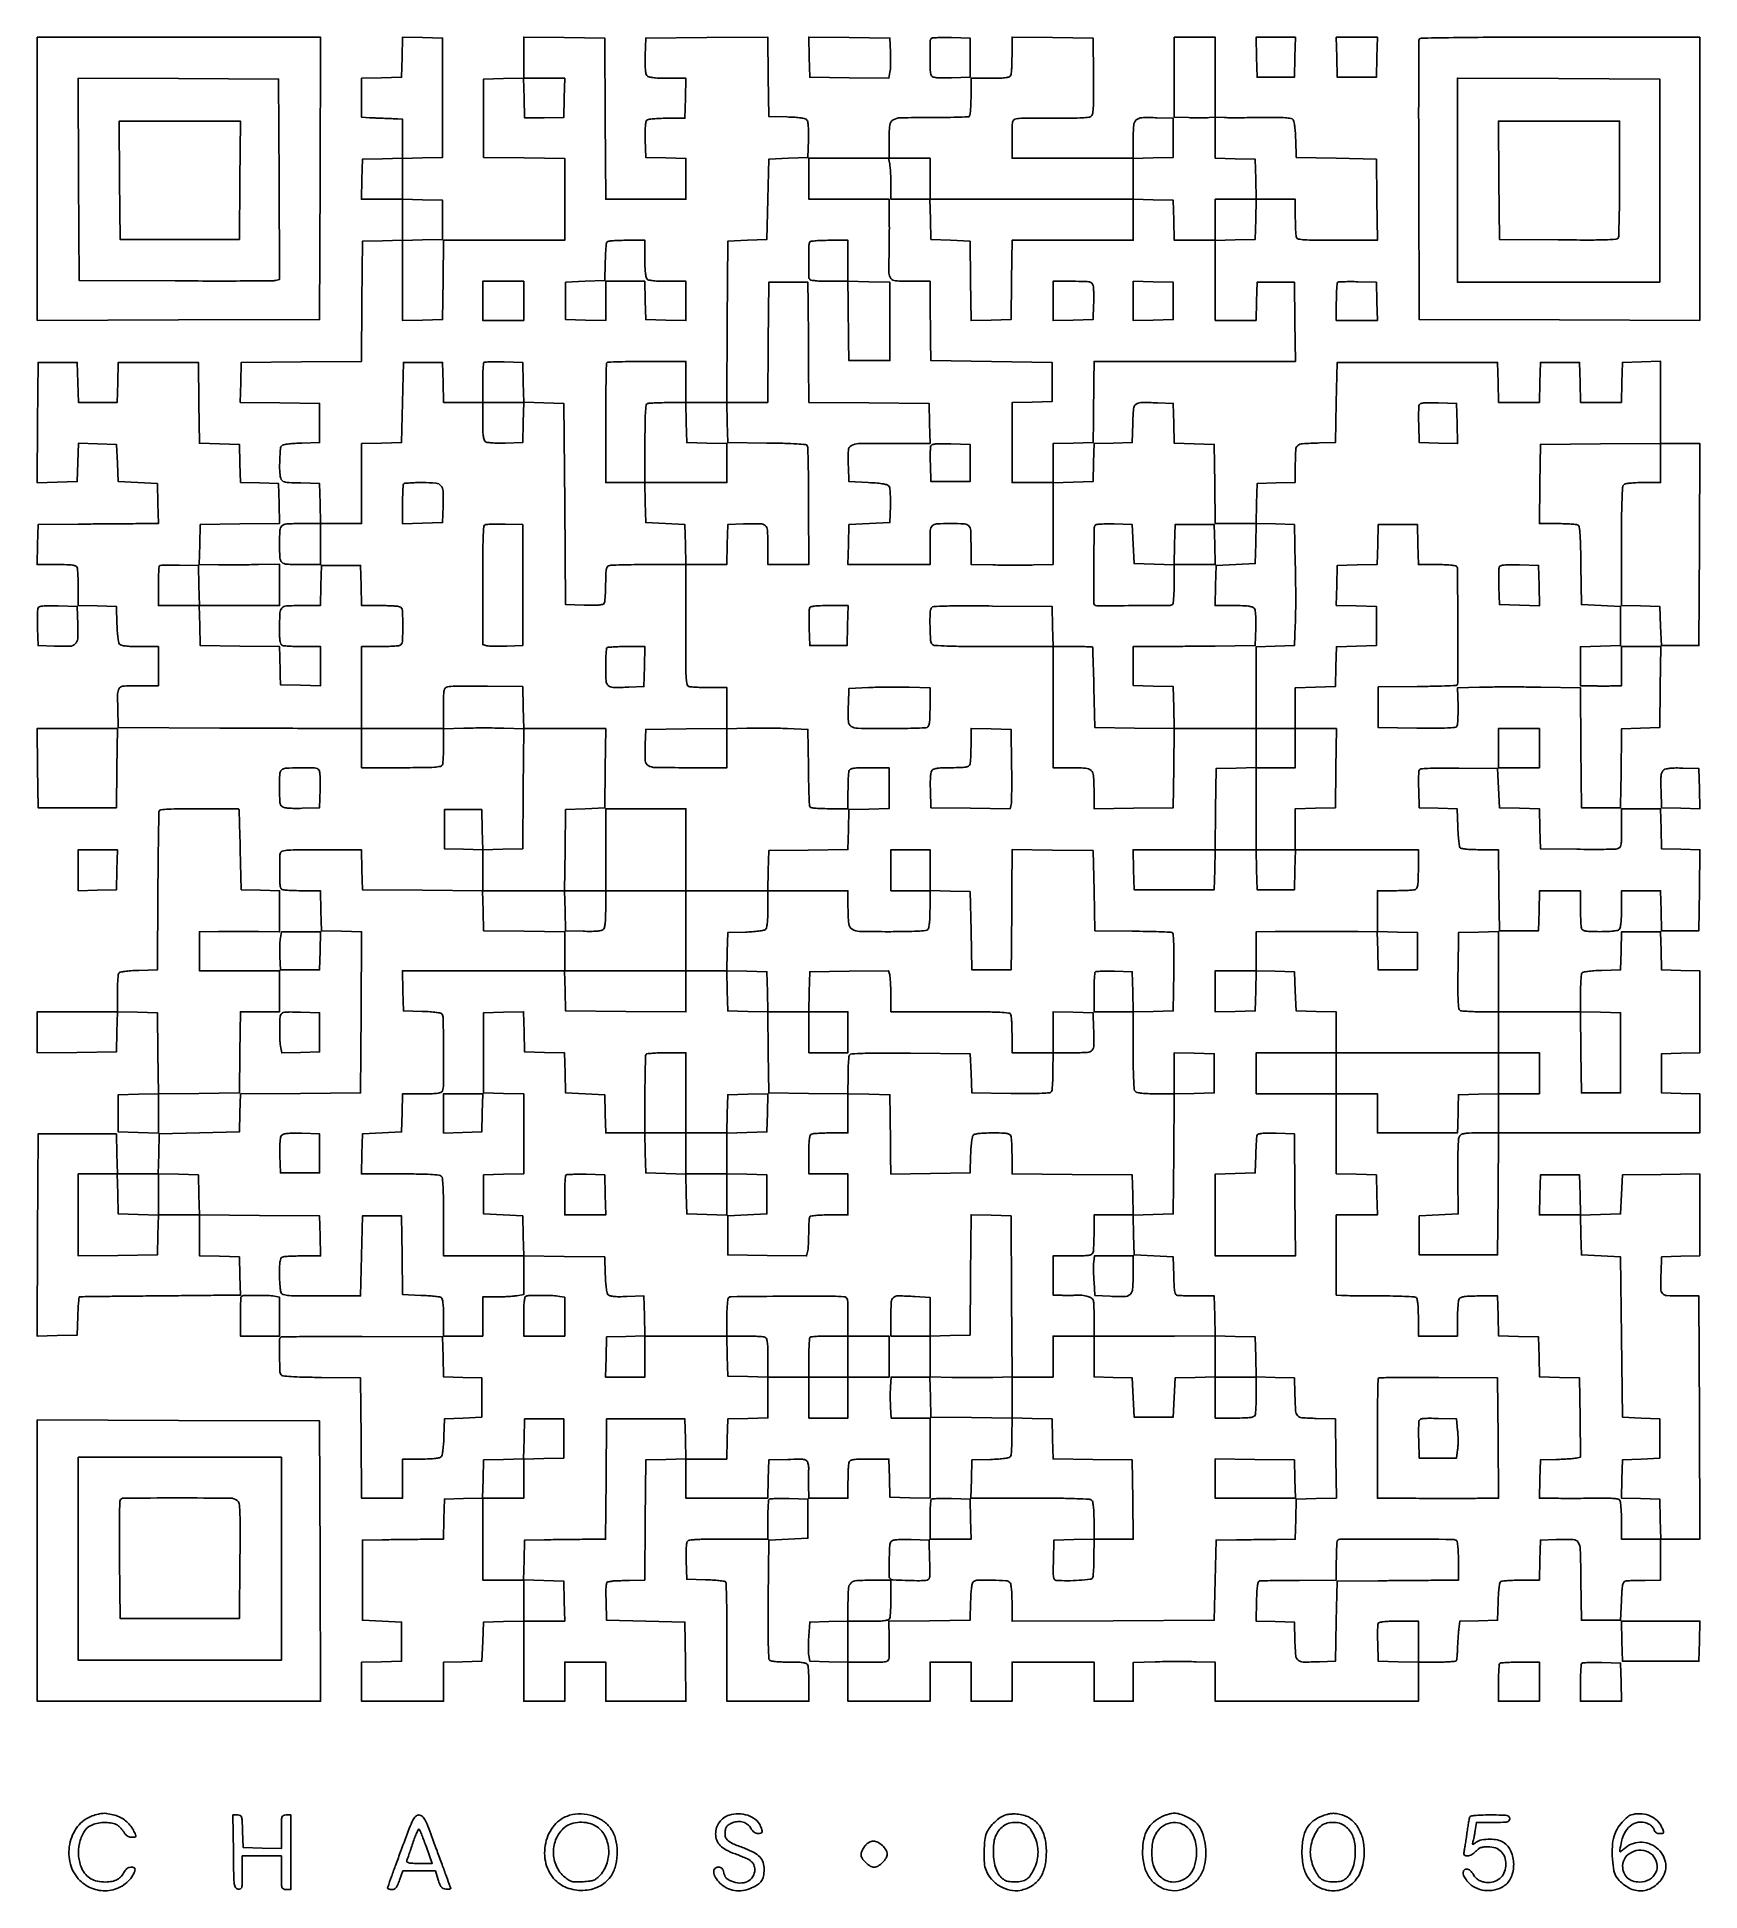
# Model space of a CAD drawing. Extents: x 179 to 1071, y 112 to 1107.
import ezdxf

# ---------------------------------------------------------------- set-up
doc = ezdxf.new("R2010")
doc.units = 0

msp = doc.modelspace()

# ---------------------------------------------------------------- linework, layer by layer
for points in [[(374.784171, 1096.283485), (374.5, 1085.5), (363.75, 1085.216168), (353, 1084.932337), (353, 1074.466168), (353, 1064), (357.25, 1063.788296, 0.001158), (359.167431, 1063.697233, 0.000711), (361.426562, 1063.598404, 0.000713), (363.661971, 1063.50699, 0.001274), (365.5, 1063.439142, -0.001185), (367.232676, 1063.375491, -0.000899), (369.132812, 1063.297757, -0.000908), (370.915713, 1063.218363, -0.00212), (372.25, 1063.150846), (375, 1063), (375, 1052.533832), (375, 1042.067663), (364.25, 1041.783832), (353.5, 1041.5), (353.216168, 1030.75), (352.932337, 1020), (363.966168, 1020), (375, 1020), (375, 1009.033832), (375, 998.067663), (364.25, 997.783832), (353.5, 997.5), (353.236165, 965.263835), (352.97233, 933.02767), (320.736165, 932.763835), (288.5, 932.5), (288.216371, 921.769986), (287.932742, 911.039971), (309.216371, 910.769986), (330.5, 910.5), (330.5, 900), (330.5, 889.5), (321.054124, 889.209882, 0.009679), (317.346001, 889.024093, 0.013265), (314.020329, 888.704018, 0.009997), (311.288784, 888.312199, 0.133347), (310.373712, 887.89519, 0.200937), (309.513625, 886.249066, 0.010887), (309.13607, 880.274786, 0.017363), (309.096368, 874.275266, 0.054329), (309.64524, 870.28388, 0.138969), (310.357275, 869.044245, 0.136799), (311.617962, 868.353332, 0.046209), (314.098216, 868.011195, 0.004192), (320.349905, 867.78388), (330.5, 867.5), (330.783832, 856.75), (331.067663, 846), (320.650463, 846, 0.011662), (312.778173, 845.816363, 0.179701), (310.324435, 844.772417, 0.191928), (309.229013, 842.406997, 0.013613), (309.027309, 835, 0.013589), (309.228611, 827.594846, 0.191575), (310.322049, 825.228901, 0.179999), (312.771617, 824.184186, 0.011737), (320.616631, 824), (331, 824), (331, 835), (331, 846), (342, 846), (353, 846), (353, 867.466168), (353, 888.932337), (363.75, 889.216168), (374.5, 889.5), (375, 911), (375.5, 932.5), (386, 932.5), (396.5, 932.5), (396.783832, 921.75), (397.067663, 911), (407.533832, 911), (418, 911), (418, 901.122445, 0.007345), (418.070162, 896.346734, 0.024181), (418.314808, 893.205854, 0.035127), (418.728754, 891.124417, 0.154085), (419.399285, 890.083586, 0.132968), (420.486141, 889.587315, 0.020746), (422.849829, 889.296386, 0.018924), (426.042317, 889.15859, 0.009044), (430.149285, 889.211141), (439.5, 889.5), (439.784171, 900.283485), (440.068343, 911.06697), (450.784171, 910.783485), (461.5, 910.5), (462, 856.5), (462.5, 802.5), (472.417355, 802.211769, 0.006827), (477.195195, 802.138177, 0.023663), (480.282937, 802.278982, 0.033714), (482.294865, 802.604266, 0.19692), (483.152042, 803.211769, 0.113628), (483.475136, 804.127797, 0.008287), (483.733781, 806.807342, 0.011234), (483.919247, 810.047029, 0.008261), (483.984687, 813.643011, -0.006483), (484.055269, 818.463534, -0.033702), (484.307461, 821.110608, -0.068336), (484.780017, 822.644645, -0.194682), (485.581787, 823.393011, -0.082815), (486.775876, 823.636501, -0.001919), (492.5499, 823.821697, -0.004216), (499.334577, 823.955997, -0.00284), (507.081787, 824), (527, 824), (527.035641, 813.25, -0.000832), (527.044838, 807.680936, -0.000258), (527.040412, 799.303989, -0.000258), (527.025806, 789.939551, -0.000284), (527.001835, 780.869961, 0.001952), (527.010443, 768.445413, 0.016197), (527.218893, 762.812241, 0.032453), (527.640087, 759.693996, 0.256739), (528.547981, 758.619961, 0.071615), (529.622182, 758.375887, 0.006077), (532.455594, 758.182114, 0.007957), (535.856792, 758.045262, 0.006075), (539.581787, 758), (549, 758), (549, 747.019502), (549, 736.039005), (527.25, 735.769502), (505.5, 735.5), (505.203496, 727.503355, 0.018996), (505.21161, 718.732875, 0.260987), (506.814274, 716.115907, 0.124912), (510.541093, 715.115797, 0.00341), (527.519052, 715), (549, 715), (549, 725.437616), (549, 735.875232), (559.793909, 736.187616, -0.005941), (564.718834, 736.271594, -0.003448), (570.63546, 736.261362, -0.003446), (576.567456, 736.169302, -0.005799), (581.543909, 736), (592.5, 735.5), (592.754404, 715.5, 0.002091), (592.8855, 707.744697, 0.00318), (593.070439, 701.007812, 0.001183), (593.279987, 695.216851, 0.079429), (593.473019, 694.25, 0.250009), (594.142556, 693.656536, 0.02919), (596.177642, 693.292721, 0.022671), (599.277651, 693.065377, 0.006968), (603.968615, 693), (614, 693), (614, 702.418213, -0.005951), (614.044305, 706.140776, -0.007831), (614.178303, 709.534475, -0.005915), (614.367894, 712.361889, -0.07203), (614.606989, 713.418213, -0.205218), (615.398405, 714.23239, -0.063068), (617.086379, 714.69735, -0.030363), (620.039857, 714.940414, -0.005351), (625.606989, 715), (636, 715), (636, 704.033832), (636, 693.067663), (625.25, 692.783832), (614.5, 692.5), (614.216369, 681.76979), (613.932738, 671.03958), (592.716369, 670.76979), (571.5, 670.5), (571.216168, 659.75), (570.932337, 649), (548.966168, 649), (527, 649), (527, 671), (527, 693), (505.5, 693), (484, 693), (484, 671), (484, 649), (472.980498, 649), (461.960995, 649), (462.230498, 670.75), (462.5, 692.5), (473, 693), (483.5, 693.5), (483.769888, 714.75), (484.039775, 736), (462.052639, 736), (440.065502, 736), (439.782751, 747.25), (439.5, 758.5), (420.5, 758.732923, 0.002587), (413.057478, 758.785647, 0.003643), (406.420313, 758.74997, 0.002148), (400.831621, 758.655191, 0.049603), (399.25, 758.463871, 0.142891), (397.982366, 757.765808, 0.148599), (397.312653, 756.505769, 0.045011), (397.047302, 753.951923, 0.003393), (397, 746.980948), (397, 736), (375, 736), (353, 736), (353, 758), (353, 780), (362.418213, 780, 0.005951), (366.140776, 780.044305, 0.007831), (369.534475, 780.178303, 0.005915), (372.361889, 780.367894, 0.07203), (373.418213, 780.606989, 0.293407), (374.908548, 782.635663, 0.015702), (375.17128, 791, 0.015702), (374.908548, 799.364337, 0.293407), (373.418213, 801.393011, 0.07196), (372.36267, 801.632085, 0.005942), (369.544413, 801.821697, 0.007852), (366.161644, 801.955693, 0.005972), (362.452044, 802), (353.067663, 802), (352.783832, 812.75), (352.5, 823.5), (342, 823.5), (331.5, 823.5), (331.216168, 812.75), (330.932337, 802), (320.5828, 802, 0.013006), (312.694238, 801.794773, 0.196913), (310.266387, 800.649204, 0.176581), (309.203904, 798.075541, 0.010071), (309.013655, 789.356989, 0.00766), (309.071521, 785.115935, 0.037109), (309.319308, 782.722219, 0.073747), (309.79184, 781.317789, 0.185226), (310.581787, 780.606989, 0.07203), (311.638111, 780.367894, 0.005915), (314.465525, 780.178303, 0.007831), (317.859224, 780.044305, 0.005951), (321.581787, 780), (331, 780), (331, 769.466168), (331, 758.932337), (320.25, 759.216168), (309.5, 759.5), (309.395178, 764.5, 0.000554), (309.344589, 766.791926, 0.000314), (309.278501, 769.567595, 0.000313), (309.208382, 772.365113, 0.000516), (309.145178, 774.730112), (309, 779.960225), (287.75, 780.230112), (266.5, 780.5), (266.216168, 791.25), (265.932337, 802), (287.466168, 802), (309, 802), (309, 813.074508), (309, 824.149017), (297.75, 823.990942, -0.001627), (292.69568, 823.936372, -0.001021), (286.783812, 823.90385, -0.001024), (280.963644, 823.895634, -0.001872), (276.216168, 823.916434), (265.932337, 824), (266.216168, 834.75), (266.5, 845.5), (287.783629, 845.769986), (309.067258, 846.039971), (308.783629, 856.769986), (308.5, 867.5), (298.284601, 867.784601), (288.069202, 868.069202), (287.784601, 878.284601), (287.5, 888.5), (276.769409, 888.783635), (266.038817, 889.06727), (265.769409, 910.783635), (265.5, 932.5), (244, 932.5), (222.5, 932.5), (222.216168, 921.75), (221.932337, 911), (211.5, 911), (201.067663, 911), (200.783832, 921.75), (200.5, 932.5), (190, 932.5), (179.5, 932.5), (179.236102, 900.216027), (178.972204, 867.932055), (189.736102, 868.216027), (200.5, 868.5), (200.785365, 878.784593), (201.07073, 889.069185), (211.285365, 888.784593), (221.5, 888.5), (222, 878.5), (222.5, 868.5), (233, 868), (243.5, 867.5), (243.783832, 856.75), (244.067663, 846), (233.283832, 845.955201, 0.000683), (227.708194, 845.924417, 0.000214), (219.352126, 845.863285, 0.000214), (210.022277, 845.787047, 0.000236), (201, 845.705201), (179.5, 845.5), (179.216168, 834.75), (178.932337, 824), (189.359179, 824, -0.005326), (194.946379, 823.940479, -0.03028), (197.908208, 823.697521, -0.062919), (199.600474, 823.232706, -0.205485), (200.393011, 822.418213, -0.071958), (200.632084, 821.362696, -0.005943), (200.821697, 818.544751, -0.007853), (200.955693, 815.162354, -0.005972), (201, 811.453196), (201, 802.069966), (211.25, 801.784983), (221.5, 801.5), (221.790118, 792.054124, 0.010217), (221.980158, 788.34104, 0.013854), (222.312947, 784.999888, 0.010763), (222.722996, 782.259099, 0.131421), (223.162563, 781.304124, 0.163434), (224.144506, 780.69658, 0.027915), (226.338284, 780.310401, 0.021862), (229.534962, 780.07111, 0.00775), (234.122445, 780), (244, 780), (244, 769.5), (244, 759), (238.75, 758.911139, -0.002862), (236.412309, 758.884958, -0.00188), (233.720313, 758.880341, -0.001891), (231.099411, 758.895612, -0.003641), (229, 758.931075, 0.041421), (224.725536, 758.680207, 0.232857), (222.88944, 757.426822, 0.126471), (222.149253, 754.673808, 0.009643), (222.21316, 746.918214), (222.5, 736.5), (277, 736.275588, 0.000032), (298.656681, 736.187778, 0.00004), (318.648438, 736.10958, 0.000031), (335.415245, 736.046388, 0.000332), (342.25, 736.025588), (353, 736), (353, 725.5), (353, 715), (374.393011, 715, 0.002045), (386.514173, 715.049566, 0.015901), (392.164693, 715.275578, 0.030015), (395.337463, 715.696146, 0.258697), (396.393011, 716.581787, 0.070804), (396.631736, 717.624647, 0.006394), (396.821697, 720.300325, 0.008202), (396.955666, 723.512323, 0.00632), (397, 727.019404), (397, 735.875232), (407.900107, 736.187616, -0.004496), (412.842436, 736.284793, -0.002693), (418.71607, 736.31582, -0.002696), (424.562491, 736.283693, -0.004687), (429.413875, 736.18539), (440.027536, 735.870779), (439.763768, 703.68539), (439.5, 671.5), (428.784171, 671.216515), (418.068343, 670.93303), (417.784171, 681.716515), (417.5, 692.5), (407.5, 692.5), (397.5, 692.5), (397.5, 682), (397.5, 671.5), (407.75, 671.215017), (418, 670.930034), (418, 659.951164), (418, 648.972294), (385.75, 649.236147), (353.5, 649.5), (353.216168, 660.25), (352.932337, 671), (331.573157, 671, 0.001922), (319.124942, 670.952149, 0.01706), (313.644188, 670.722894, 0.037051), (310.662953, 670.272358, 0.250111), (309.571759, 669.326404, 0.088636), (309.122527, 666.985463, 0.005396), (309.108249, 659.829191, 0.00562), (309.251167, 652.69703, 0.083054), (309.739574, 650.25, 0.250222), (310.422186, 649.654087, 0.028118), (312.52002, 649.291615, 0.022035), (315.715414, 649.064969, 0.006687), (320.573157, 649), (330.932337, 649), (331.216168, 638.25), (331.5, 627.5), (342.260597, 627.216061), (353.021194, 626.932122), (352.760597, 583.716061), (352.5, 540.5), (320.284831, 540.236193), (288.069661, 539.972386), (287.784831, 529.736193), (287.5, 519.5), (266, 519), (244.5, 518.5), (244.216168, 507.75), (243.932337, 497), (233, 497), (222.067663, 497), (221.783832, 507.75), (221.5, 518.5), (200.5, 518.5), (179.5, 518.5), (179.241371, 464.216081), (178.982742, 409.932162), (189.741371, 410.216081), (200.5, 410.5), (200.784983, 420.75, -0.006511), (200.945719, 424.685749, -0.010662), (201.196289, 428.013236, -0.004523), (201.490142, 430.787448, -0.348579), (201.784983, 431.082292, -0.025611), (202.357742, 431.11864, -0.00005), (211.543089, 431.229478, -0.000361), (221.872335, 431.345623, -0.000224), (234, 431.467794, 0.000017), (246.887357, 431.592276, 0.000018), (259.561839, 431.715571, 0.000017), (270.498228, 431.82271, 0.000079), (276.784983, 431.885503), (288.069966, 432), (287.784983, 442.25), (287.5, 452.5), (276.75, 452.783832), (266, 453.067663), (266, 464.047685), (266, 475.027706), (298.25, 474.763853), (330.5, 474.5), (330.783832, 463.75), (331.067663, 453), (321.615619, 453, 0.00593), (317.880092, 452.955696, 0.007809), (314.475463, 452.821697, 0.005887), (311.638889, 452.632128, 0.0721), (310.581787, 452.393011, 0.188329), (309.787918, 451.670019, 0.071886), (309.31469, 450.223948, 0.035943), (309.06419, 447.749366, 0.007258), (309, 443.32727, 0.009887), (309.06651, 439.963907, 0.012432), (309.267074, 436.854244, 0.010616), (309.553271, 434.274829, 0.090159), (309.909187, 433.169685, 0.215412), (311.151509, 432.215309, 0.038645), (314.110031, 431.757667, 0.017506), (319.501099, 431.535379, 0.002005), (331.659187, 431.508733), (352.5, 431.546612), (353, 453.023306), (353.5, 474.5), (364, 474.5), (374.5, 474.5), (374.769551, 453.365522), (375.039103, 432.231044), (384.769551, 431.835524, -0.006929), (388.587919, 431.627281, -0.009555), (392.008868, 431.327351, -0.00662), (394.846901, 430.985715, -0.106468), (395.75, 430.660985, -0.200997), (396.331606, 429.840721, -0.026002), (396.698973, 427.67557, -0.021483), (396.931155, 424.505891, -0.00754), (397, 419.940983), (397, 410), (407.5, 410), (418, 410), (418, 420.5), (418, 431), (425.25, 431.011006, 0.007384), (428.300722, 431.060694, 0.006558), (431.471875, 431.200855, 0.006596), (434.322224, 431.402079, 0.020037), (436.25, 431.641848), (440, 432.261685), (440, 442.650345), (440, 453.039005), (461.75, 452.769502), (483.5, 452.5), (483.790118, 443.054124, 0.010612), (483.983292, 439.337379, 0.014279), (484.325445, 435.984828, 0.011324), (484.748958, 433.236709, 0.130018), (485.20511, 432.252858, 0.155416), (486.198291, 431.61667, 0.039597), (488.102117, 431.265925, 0.026248), (490.988679, 431.119878, 0.007761), (495.414992, 431.197133), (504.5, 431.496799), (504.783473, 420.783752), (505.066946, 410.070705), (494.783473, 409.785353), (484.5, 409.5), (484.216168, 398.75), (483.932337, 388), (494.466168, 388), (505, 388), (505, 399), (505, 410), (526.966168, 410), (548.932337, 410), (549.216168, 399.25), (549.5, 388.5), (560.25, 388.216168), (571, 387.932337), (571, 377), (571, 366.067663), (560.25, 365.783832), (549.5, 365.5), (549.216168, 354.75), (548.932337, 344), (538, 344), (527.067663, 344), (526.783832, 354.75), (526.5, 365.5), (505.5, 365.5), (484.5, 365.5), (484.236147, 333.25), (483.972294, 301), (472.736147, 300.925726, 0.000756), (467.672098, 300.884594, 0.000467), (461.716243, 300.821651, 0.000468), (455.830288, 300.748444, 0.00084), (451, 300.675726), (440.5, 300.5), (440.216168, 289.75), (439.932337, 279), (428.966168, 279), (418, 279), (418, 301), (418, 323), (429, 323), (440, 323), (440, 333.466168), (440, 343.932337), (450.75, 344.216168), (461.5, 344.5), (461.5, 355), (461.5, 365.5), (451, 365.5), (440.5, 365.5), (440.216508, 354.783492), (439.933016, 344.066984), (429.216508, 343.783492), (418.5, 343.5), (418.215399, 333.284601), (417.930798, 323.069202), (407.715399, 322.784601), (397.5, 322.5), (397.216168, 311.75), (396.932337, 301), (385.716168, 300.925726, 0.000756), (380.659824, 300.884595, 0.000466), (374.710374, 300.821651, 0.000467), (368.828929, 300.748444, 0.000838), (364, 300.675726), (353.5, 300.5), (353.5, 279), (353.5, 257.5), (364, 257), (374.5, 256.5), (374.5, 246), (374.5, 235.5), (363.75, 235.216168), (353, 234.932337), (353, 224.466168), (353, 214), (375, 214), (397, 214), (397, 224.465017), (397, 234.930034), (407.25, 235.215017), (417.5, 235.5), (418, 246), (418.5, 256.5), (429.25, 256.783832), (440, 257.067663), (440, 235.533832), (440, 214), (451, 214), (462, 214), (462, 224.5), (462, 235), (473, 235), (484, 235), (484, 224.5), (484, 214), (505.519888, 214), (527.039775, 214), (526.769888, 235.25), (526.5, 256.5), (505.5, 257), (484.5, 257.5), (484.215017, 267.75, -0.005701), (484.131666, 272.833769, -0.025298), (484.267872, 275.81914, -0.042295), (484.592015, 277.593223, -0.313728), (485.215017, 278.11535, 0.009077), (485.779979, 278.176421, 0.006293), (486.416286, 278.265064, 0.006348), (487.025475, 278.365688, 0.012974), (487.5, 278.463035, -0.04467), (488.200358, 278.56102, -0.002025), (490.625618, 278.671865, -0.003374), (493.508206, 278.772433, -0.002409), (496.736147, 278.847686), (504.972294, 279), (505.236147, 311.25), (505.5, 343.5), (516.25, 343.783832), (527, 344.067663), (527, 333.533832), (527, 323), (548.965017, 323), (570.930034, 323), (571.215017, 333.25), (571.5, 343.5), (581.722245, 343.784677, -0.003488), (588.334543, 343.922669, -0.050684), (590.662172, 343.718733, -0.165802), (591.830539, 343.053969, -0.120322), (592.534088, 341.720206, -0.014931), (592.746531, 340.752221, -0.015552), (592.897539, 339.786309, -0.015411), (592.976104, 338.945432, -0.063258), (592.943422, 338.435529, 0.043569), (592.876339, 337.788254, 0.002158), (592.850897, 335.645124, 0.003471), (592.849335, 333.095394, 0.002501), (592.881579, 330.25), (593, 323), (603.5, 323), (614, 323), (614, 331.918213, -0.006277), (614.044331, 335.449196, -0.008159), (614.178303, 338.68135, -0.006338), (614.368222, 341.373807, -0.070946), (614.606989, 342.418213, -0.204941), (615.397244, 343.232062, -0.063222), (617.080782, 343.697172, -0.030449), (620.025624, 343.940347, -0.005378), (625.572006, 344), (635.930034, 344), (636.215017, 333.75), (636.5, 323.5), (647.25, 323.216168), (658, 322.932337), (658, 344.466168), (658, 366), (647.588821, 366), (637.177642, 366), (636.838821, 371.75, -0.008521), (636.73075, 374.332966, -0.005363), (636.688317, 377.353125, -0.005383), (636.710439, 380.325789, -0.009826), (636.80226, 382.75), (637.104519, 388), (647.518428, 388), (657.932337, 388), (658.216168, 377.25), (658.5, 366.5), (680.25, 366.230498), (702, 365.960995), (701.984687, 356.230498, -0.007324), (701.922788, 352.41485, -0.010189), (701.747767, 349.002545, -0.006982), (701.50489, 346.171767, -0.117173), (701.199653, 345.288805, -0.199883), (700.411, 344.737468, -0.01918), (698.055937, 344.315749, -0.019108), (694.800174, 343.987032, -0.00836), (690.464966, 343.788805), (680.5, 343.5), (680.215017, 333.25), (679.930034, 323), (711.765017, 323, -0.001892), (727.135182, 322.941832, -0.007185), (736.736559, 322.731153, -0.005113), (743.415369, 322.420131, -0.184201), (744.8, 321.8, -0.150842), (745.32772, 320.800954, -0.01939), (745.688563, 318.376818, -0.018512), (745.925628, 315.088767, -0.008739), (746, 310.833832), (746, 301.067663), (735.25, 300.783832), (724.5, 300.5), (724.216168, 289.75, 0.003787), (724.096428, 283.38925, 0.03711), (724.265201, 280.711219, 0.117919), (724.770434, 279.415829, 0.228032), (725.716168, 278.879639, 0.018888), (731.670336, 278.70335, 0.015344), (738.050698, 278.95141, 0.00813), (743.904989, 279.454965, 0.229704), (745.166069, 280.234465, 0.115966), (745.484271, 281.149452, 0.007401), (745.737902, 283.992312, 0.010529), (745.920319, 287.423008, 0.007624), (745.984687, 291.25), (746, 301), (756.519888, 301), (767.039775, 301), (766.769888, 322.25), (766.5, 343.5), (745.283631, 343.76979), (724.067262, 344.03958), (723.783631, 354.76979), (723.5, 365.5), (712.75, 365.783832), (702, 366.067663), (702, 377.033832), (702, 388), (713, 388), (724, 388), (724, 399), (724, 410), (735, 410), (746, 410), (746, 399.034983), (746, 388.069966), (756.25, 387.784983), (766.5, 387.5), (767, 377), (767.5, 366.5), (778, 366.5), (788.5, 366.5), (789, 377), (789.5, 387.5), (800.25, 387.783832), (811, 388.067663), (811, 377.033832), (811, 366), (821.393011, 366, 0.005351), (826.960143, 366.059586, 0.030363), (829.913621, 366.30265, 0.063068), (831.601595, 366.76761, 0.205218), (832.393011, 367.581787, 0.072102), (832.632129, 368.638915, 0.005887), (832.821697, 371.475801, 0.007809), (832.955696, 374.880803, 0.005929), (833, 378.616771), (833, 388.069966), (843.25, 387.784983), (853.5, 387.5), (853.75078, 379, 0.008001), (854.167162, 369.85434, 0.165236), (855.196667, 367.34273, 0.196929), (857.49116, 366.190479, 0.012174), (865.2603, 365.784869), (875.5, 365.5), (875.769789, 344.284032), (876.039577, 323.068065), (865.269789, 322.784032), (854.5, 322.5), (854.216168, 311.75), (853.932337, 301), (843.716168, 300.878498, -0.000018), (839.011865, 300.822715, -0.00001), (833.269749, 300.754941, -0.00001), (827.453221, 300.686515, -0.000016), (822.5, 300.628498), (811.5, 300.5), (811, 279), (810.5, 257.5), (756.25, 257.241388), (702, 256.982775), (702, 266.791388, 0.008684), (701.925724, 271.067415, 0.018462), (701.688829, 274.36771, 0.019339), (701.328156, 276.799376, 0.151001), (700.8, 277.8, 0.184555), (698.79675, 278.695547, 0.008728), (691.292536, 278.98037, 0.01026), (683.872565, 278.980082, 0.137242), (681.288805, 278.199653, 0.199883), (680.737468, 277.411, 0.01918), (680.315749, 275.055937, 0.019108), (679.987032, 271.800174, 0.00836), (679.788805, 267.464966), (679.5, 257.5), (657.690244, 257.230331), (635.880488, 256.960662), (636.006297, 248.230331, -0.001028), (636.049627, 244.722803, -0.001214), (636.075747, 241.403597, -0.00106), (636.085061, 238.600628, -0.007638), (636.066053, 237.25, -0.15749), (635.614629, 235.980962, -0.180944), (634.529323, 235.302638, -0.047129), (632.101853, 235.043371, -0.003053), (625, 235), (614, 235), (614, 246), (614, 257), (624.893011, 257, 0.005003), (630.756842, 257.058671, 0.029178), (633.833669, 257.300233, 0.06089), (635.585285, 257.763049, 0.209079), (636.393011, 258.581787, 0.07203), (636.632106, 259.638111, 0.005915), (636.821697, 262.465525, 0.007831), (636.955695, 265.859224, 0.005951), (637, 269.581787), (637, 279), (627.434259, 279, 0.013406), (618.656095, 278.764602, 0.170487), (615.651483, 277.524807, 0.194511), (614.283965, 274.747191, 0.01832), (614, 266.999799), (614, 257.069966), (603.75, 256.784983), (593.5, 256.5), (592.970418, 249, 0.009238), (592.809463, 245.908595, 0.009315), (592.763426, 242.821875, 0.009163), (592.822694, 240.13329, 0.036753), (593.009432, 238.5), (593.578029, 235.5), (603.789014, 235.215017), (614, 234.930034), (614, 224.465017), (614, 214), (636, 214), (658, 214), (658, 224.5), (658, 235), (669, 235), (680, 235), (680, 224.5), (680, 214), (691, 214), (702, 214), (702, 224.5), (702, 235), (724, 235), (746, 235), (746, 224.5), (746, 214), (756.5, 214), (767, 214), (767, 224.43946), (767, 234.878919), (778.75, 235.18946, -0.003822), (783.994566, 235.287957, -0.00248), (790.059375, 235.325403, -0.002493), (795.981923, 235.30306, -0.004731), (800.75, 235.216168), (811, 234.932337), (811, 224.466168), (811, 214), (865.5, 214), (920, 214), (920, 224.5), (920, 235), (929.940983, 235, 0.00746), (933.786464, 235.057378, 0.011518), (937.105837, 235.233054, 0.00599), (939.864695, 235.476159, 0.233445), (940.372299, 235.793375, 0.10677), (940.574085, 236.362294, 0.00702), (940.773561, 238.103455, 0.009921), (940.942349, 240.203897, 0.007236), (941.049745, 242.543375, -0.005029), (941.157143, 245.132315, -0.003738), (941.325846, 247.988754, -0.003778), (941.525526, 250.681363, -0.008533), (941.726907, 252.716215), (942.216955, 256.932429), (952.358477, 257.216215), (962.5, 257.5), (962.788805, 267.464966, -0.00836), (962.987032, 271.800174, -0.019108), (963.315749, 275.055937, -0.01918), (963.737468, 277.411, -0.199883), (964.288805, 278.199653, -0.117134), (965.171517, 278.504879, -0.006997), (967.998336, 278.747767, -0.010202), (971.406013, 278.922787, -0.007334), (975.216168, 278.984687), (984.932337, 279), (985.216168, 289.75), (985.5, 300.5), (994, 300.795054, -0.017415), (1003.138025, 300.793888, -0.254171), (1005.822906, 299.210822, -0.129025), (1006.89695, 295.525869, -0.003568), (1007.230153, 278.735929), (1007.5, 257.5), (1018, 257.5), (1028.5, 257.5), (1029, 268, -0.004118), (1029.351207, 274.28523, -0.041685), (1029.735515, 276.873959, -0.130105), (1030.396292, 278.114416, -0.189951), (1031.5, 278.643701, -0.010495), (1032.717331, 278.705519, -0.001341), (1035.335938, 278.776415, -0.001569), (1038.444648, 278.842476, -0.001306), (1041.75, 278.893701), (1050, 279), (1050, 290), (1050, 301), (1060.507242, 301), (1071.014483, 301), (1070.757242, 366.25), (1070.5, 431.5), (1060.704844, 431.5, -0.013476), (1053.2306, 431.701484, -0.207462), (1050.977276, 432.826381, -0.175915), (1050.063646, 435.326274, -0.009205), (1050.204946, 444), (1050.5, 452.5), (1060.75, 452.784983), (1071, 453.069966), (1071, 475.055272), (1071, 497.040577), (1050.25, 496.770288), (1029.5, 496.5), (1029, 486), (1028.5, 475.5), (1017.784171, 475.216515), (1007.068343, 474.93303), (1006.784171, 485.716515), (1006.5, 496.5), (996, 496.5), (985.5, 496.5), (985.216168, 485.75), (984.932337, 475), (995.932337, 475), (1006.932337, 475), (1007.216168, 464.25), (1007.5, 453.5), (1018, 453), (1028.5, 452.5), (1029, 409.5), (1029.5, 366.5), (1039.5, 366), (1049.5, 365.5), (1049.5, 355), (1049.5, 344.5), (1039.5, 344), (1029.5, 343.5), (1029.215407, 333.285365), (1028.930815, 323.07073), (1039.215407, 322.785365), (1049.5, 322.5), (1049.783832, 311.75), (1050.067663, 301), (1039.533832, 301), (1029, 301), (1028.984687, 310.75, 0.007993), (1028.917412, 314.581548, 0.010939), (1028.726302, 318.026457, 0.007917), (1028.45999, 320.877782, 0.114509), (1028.126581, 321.829429, 0.196609), (1027.220955, 322.472579, 0.032607), (1025.067193, 322.829141, 0.022473), (1021.717902, 323.009962, 0.006044), (1016.391893, 322.99349, -0.001772), (1011.475564, 322.936275, -0.001086), (1005.67828, 322.901944, -0.001088), (999.938622, 322.892906, -0.001939), (995.215017, 322.914061), (984.930034, 323), (985.215017, 333.25), (985.5, 343.5), (994, 343.75078, 0.004883), (997.420749, 343.885152, 0.00568), (1000.669884, 344.081597, 0.005082), (1003.412997, 344.30679, 0.033635), (1004.769818, 344.524806), (1007.039636, 345.048052), (1006.769818, 366.274026), (1006.5, 387.5), (995.783492, 387.783492), (985.066984, 388.066984), (984.783492, 398.783492), (984.5, 409.5), (973.783492, 409.783492), (963.066984, 410.066984), (962.783492, 420.783492), (962.5, 431.5), (952.712919, 431.5, 0.00665), (947.739107, 431.433843, 0.028066), (944.767521, 431.187479, 0.048144), (942.919948, 430.74503, 0.170654), (941.978232, 430, 0.109035), (941.605034, 428.965489, 0.009918), (941.304487, 426.223437, 0.012476), (941.090353, 422.902151, 0.009445), (941.015313, 419.25), (941, 410), (930.5, 410), (920, 410), (920, 419.940983, 0.007587), (919.930843, 424.498597, 0.021357), (919.698219, 427.677283, 0.025729), (919.330486, 429.856029, 0.19692), (918.75, 430.690983, 0.130492), (917.749912, 431.016747, 0.002829), (912.579687, 431.274037, 0.006286), (906.488468, 431.465935, 0.004178), (899.5, 431.53978, -0.001049), (892.405002, 431.570342, -0.001411), (885.979688, 431.629626, -0.000962), (880.588991, 431.70495, -0.015101), (878.75, 431.78978), (876, 432), (876, 453.5), (876, 475), (887.033832, 475), (898.067663, 475), (897.783832, 485.75), (897.5, 496.5), (886.75, 496.783832), (876, 497.067663), (876, 518.533832), (876, 540), (887, 540), (898, 540), (898, 529.5), (898, 519), (919.5, 519), (941, 519), (941.153471, 522.75, 0.003032), (941.219104, 524.633143, 0.001098), (941.290215, 527.307812, 0.001088), (941.355269, 530.236536, 0.001296), (941.403471, 533), (941.5, 539.5), (952.25, 539.783832), (963, 540.067663), (963, 529.533832), (963, 519), (953.035184, 519, 0.005133), (947.275178, 518.940861, 0.03857), (944.562648, 518.675176, 0.091884), (943.021248, 518.098522, 0.135357), (942.030653, 517.057276, 0.107879), (941.584893, 515.486242, 0.005856), (941.326893, 510.313039, 0.008082), (941.181014, 503.66954, 0.004101), (941.201179, 495.307276), (941.411419, 475.5), (930.95571, 475), (920.5, 474.5), (920.5, 464), (920.5, 453.5), (941.5, 453.5), (962.5, 453.5), (962.763664, 486.25), (963.027329, 519), (1017.013664, 519), (1071, 519), (1071, 529.465017), (1071, 539.930034), (1060.75, 540.215017), (1050.5, 540.5), (1050.5, 551), (1050.5, 561.5), (1060.75, 561.784983), (1071, 562.069966), (1071, 584), (1071, 605.930034), (1060.75, 606.215017), (1050.5, 606.5), (1050.215017, 616.75), (1049.930034, 627), (1039.5, 627), (1029.069966, 627), (1028.784983, 616.75), (1028.5, 606.5), (1018.535034, 606.211195, 0.00836), (1014.199826, 606.012968, 0.019108), (1010.944063, 605.684251, 0.01918), (1008.589, 605.262532, 0.199883), (1007.800347, 604.711195, 0.117226), (1007.495095, 603.827893, 0.006962), (1007.252233, 600.991726, 0.010173), (1007.077211, 597.573123, 0.007309), (1007.015313, 593.75), (1007, 584), (985, 584), (963, 584), (963, 605.533832), (963, 627.067663), (952.25, 626.783832), (941.5, 626.5), (941.279888, 606.040545, 0.002925), (941.23097, 596.072148, 0.011529), (941.378305, 589.934574, 0.010884), (941.662016, 585.818898, 0.232608), (942.279888, 584.805858, 0.117017), (943.168422, 584.49848, 0.007034), (946.005655, 584.253852, 0.010232), (949.426243, 584.077616, 0.007361), (953.25, 584.015313), (963, 584), (963, 573), (963, 562), (919.5, 562), (876, 562), (876, 572.966168), (876, 583.932337), (865.25, 584.216168), (854.5, 584.5), (854, 595), (853.5, 605.5), (843.25, 605.784983), (833, 606.069966), (833, 616.534983), (833, 627), (843.25, 627.08317, -0.001204), (848.034733, 627.110473, -0.000623), (854.014063, 627.122744, -0.000619), (860.159238, 627.120082, -0.000941), (865.5, 627.101099, 0.000255), (870.838293, 627.074798, 0.000168), (876.975661, 627.049756, 0.000169), (882.943889, 627.029432, 0.000328), (887.715017, 627.017929), (897.930034, 627), (898.215017, 616.75), (898.5, 606.5), (909, 606.5), (919.5, 606.5), (919.5, 616.5), (919.5, 626.5), (908.75, 626.783832), (898, 627.067663), (898, 638.033832), (898, 649), (907.418213, 649, 0.005951), (911.140776, 649.044305, 0.007831), (914.534475, 649.178303, 0.005915), (917.361889, 649.367894, 0.07203), (918.418213, 649.606989, 0.205218), (919.23239, 650.398405, 0.063068), (919.69735, 652.086379, 0.030363), (919.940414, 655.039857, 0.005351), (920, 660.606989), (920, 671), (887, 671), (854, 671), (854, 681.966168), (854, 692.932337), (864.75, 693.216168), (875.5, 693.5), (875.769888, 714.75), (876.039775, 736), (865.019888, 736), (854, 736), (854, 746.966168), (854, 757.932337), (864.75, 758.216168), (875.5, 758.5), (875.783492, 769.216508), (876.066984, 779.933016), (886.783492, 780.216508), (897.5, 780.5), (897.5, 791), (897.5, 801.5), (886.716515, 801.784171), (875.93303, 802.068343), (876.216515, 812.784171), (876.5, 823.5), (887.216508, 823.783492), (897.933016, 824.066984), (898.216508, 834.783492), (898.5, 845.5), (909, 845.5), (919.5, 845.5), (919.783832, 834.75), (920.067663, 824), (929.974815, 824, -0.009017), (933.931867, 823.928636, -0.015225), (937.242066, 823.708139, -0.010646), (939.870577, 823.395858, -0.223011), (940.51561, 822.974743, -0.138523), (941.066618, 821.046076, -0.000315), (941.137566, 790.956664, -0.000234), (941.175809, 760.621995, -0.199119), (940.62566, 759.292327, -0.189369), (940.1308, 759.076603, -0.000803), (934.145569, 758.865963, -0.003745), (927.313028, 758.687713, -0.002333), (919.301033, 758.576135), (898.5, 758.383537), (898.5, 747.441769), (898.5, 736.5), (919.192855, 736.253028, 0.002807), (929.434419, 736.188297, 0.011802), (935.583279, 736.329114, 0.011929), (939.63734, 736.614821, 0.230991), (940.682422, 737.253028, 0.121323), (940.98915, 738.157126, 0.007652), (941.187964, 740.980204, 0.010903), (941.301124, 744.387445, 0.007866), (941.284628, 748.19022), (941.090122, 757.880439), (952.795061, 758.19022, -0.004792), (958.728249, 758.290353, -0.001656), (967.299807, 758.324458, -0.001645), (976.747555, 758.299675, -0.00191), (985.736197, 758.21219), (1006.972394, 757.924379), (1007.236197, 725.71219), (1007.5, 693.5), (1018, 693.5), (1028.5, 693.5), (1028.677892, 704.5, 0.000677), (1028.751286, 709.453144, 0.00042), (1028.82471, 715.269411, 0.000421), (1028.887535, 721.011162, 0.00076), (1028.927892, 725.715017), (1029, 735.930034), (1039.25, 736.215017), (1049.5, 736.5), (1049.769502, 758.25), (1050.039005, 780), (1039.519502, 780), (1029, 780), (1029, 769.5), (1029, 759), (1025.5, 758.9, -0.001708), (1023.977154, 758.861697, -0.001266), (1022.29375, 758.829375, -0.00128), (1020.704343, 758.806953, -0.002887), (1019.5, 758.8, -0.002541), (1018.206543, 758.806573, -0.000792), (1016.265625, 758.829375, -0.000792), (1014.097628, 758.861716, -0.000874), (1012, 758.9), (1007, 759), (1007, 769.466168), (1007, 779.932337), (1017.75, 780.216168), (1028.5, 780.5), (1028.5, 791), (1028.5, 801.5), (1018, 802), (1007.5, 802.5), (1007.229091, 823.453905, 0.003025), (1007.039141, 833.461676, 0.01097), (1006.740282, 839.820243, 0.009456), (1006.35659, 844.178296, 0.228384), (1005.729091, 845.188593, 0.116862), (1004.834948, 845.498127, 0.007086), (1001.991141, 845.744518, 0.010274), (998.562131, 845.921977, 0.007398), (994.730112, 845.984687), (984.960225, 846), (985.230112, 867.25), (985.5, 888.5), (1017.75, 888.763853), (1050, 889.027706), (1050, 878.513853), (1050, 868), (1040.7, 868, 0.009379), (1036.676508, 867.924518, 0.019071), (1033.522984, 867.685484, 0.019949), (1031.181224, 867.322729, 0.149044), (1030.2, 866.8, 0.184164), (1029.580001, 865.415935, 0.00513), (1029.268889, 858.751177, 0.0072), (1029.058184, 849.169747, 0.001897), (1029, 833.834983), (1029, 802.069966), (1039.25, 801.784983), (1049.5, 801.5), (1050, 791), (1050.5, 780.5), (1060.5, 780.5), (1070.5, 780.5), (1070.758612, 834.75), (1071.017225, 889), (1060.508612, 889), (1050, 889), (1050, 911.034983), (1050, 933.069966), (1039.75, 932.784983), (1029.5, 932.5), (1029.216168, 921.75), (1028.932337, 911), (1018, 911), (1007.067663, 911), (1006.783832, 921.75), (1006.5, 932.5), (996, 932.5), (985.5, 932.5), (985.216168, 921.75), (984.932337, 911), (974, 911), (963.067663, 911), (962.783832, 921.75), (962.5, 932.5), (919.5, 932.5), (876.5, 932.5), (876, 911), (875.5, 889.5), (867, 889.24922, 0.007682), (857.786027, 888.835624, 0.164562), (855.295825, 887.822415, 0.204478), (854.194101, 885.56923, 0.012847), (854, 878.015931), (854, 868.069966), (843.75, 867.784983), (833.5, 867.5), (833.216168, 856.75), (832.932337, 846), (821.986056, 846), (811.039775, 846), (810.769888, 867.25), (810.5, 888.5), (799.783492, 888.783492), (789.066984, 889.066984), (788.783492, 899.783492), (788.5, 910.5), (780, 910.795054, 0.010012), (771.13313, 910.925177, 0.174565), (768.466432, 909.948742, 0.200378), (767.218122, 907.54295, 0.013827), (766.784869, 899.7397), (766.5, 889.5), (756.284601, 889.215399), (746.069202, 888.930798), (745.784601, 878.715399), (745.5, 868.5), (734.75, 868.216168), (724, 867.932337), (724, 878.432337), (724, 888.932337), (734.75, 889.216168), (745.5, 889.5), (745.655136, 901, 0.000304), (745.721452, 906.148267, 0.000194), (745.792567, 912.132812, 0.000195), (745.8577, 917.998776, 0.000364), (745.905136, 922.75), (746, 933), (800.019888, 933), (854.039775, 933), (853.769888, 954.25), (853.5, 975.5), (843.5, 975.5), (833.5, 975.5), (833.215017, 965.25), (832.930034, 955), (821.965017, 955), (811, 955), (811, 976.466168), (811, 997.932337), (821.75, 998.216168), (832.5, 998.5), (832.783832, 1009.25), (833.067663, 1020), (843.533832, 1020), (854, 1020), (854, 1010.581787, 0.005951), (854.044305, 1006.859224, 0.007831), (854.178303, 1003.465525, 0.005915), (854.367894, 1000.638111, 0.07203), (854.606989, 999.581787, 0.258752), (855.662869, 998.696053, 0.029979), (858.838399, 998.275555, 0.015887), (864.493684, 998.049558, 0.002042), (876.626491, 998), (898.039005, 998), (897.769502, 1019.75), (897.5, 1041.5), (876, 1042), (854.5, 1042.5), (854.209882, 1051.945876, 0.01058), (854.016964, 1055.662322, 0.014244), (853.675575, 1059.013942, 0.011278), (853.253164, 1061.761447, 0.130132), (852.798365, 1062.742956, 0.180858), (851.608215, 1063.424746, 0.023306), (848.640219, 1063.769904, 0.016577), (843.968993, 1063.938228, 0.003821), (836.088482, 1063.900608, -0.001193), (829.772073, 1063.837254, -0.001332), (823.683804, 1063.806938, -0.001226), (818.49569, 1063.80765, -0.007059), (815.75, 1063.853528), (811, 1064), (811, 1085.5), (811, 1107), (800, 1107), (789, 1107), (789, 1085.5), (789, 1064), (796.75, 1063.820304, 0.003416), (799.955469, 1063.76789, 0.003363), (803.178125, 1063.758894, 0.003306), (806.002165, 1063.788681, 0.012836), (807.75, 1063.863587), (811, 1064.086564), (811, 1053.077114), (811, 1042.067663), (821.75, 1041.783832), (832.5, 1041.5), (832.783832, 1030.75), (833.067663, 1020), (822.033832, 1020), (811, 1020), (811, 1009), (811, 998), (800.033832, 998), (789.067663, 998), (788.783832, 1008.75), (788.5, 1019.5), (777.75, 1019.783832), (767, 1020.067663), (767, 1031), (767, 1041.932337), (777.75, 1042.216168), (788.5, 1042.5), (788.5, 1053), (788.5, 1063.5), (779.756819, 1063.788833, 0.016288), (771.605997, 1063.792504, 0.180768), (768.645554, 1062.576308, 0.189805), (767.284241, 1059.745043, 0.018261), (767, 1051.964816), (767, 1042), (734.5, 1042), (702, 1042), (702, 1052.391592, -0.003678), (702.048293, 1058.956689, -0.047361), (702.315767, 1061.392701, -0.152694), (702.985668, 1062.598631, -0.138101), (704.25, 1063.266887, -0.047107), (705.822311, 1063.452668, -0.002153), (711.237209, 1063.556451, -0.003573), (717.673062, 1063.606086, -0.002552), (724.87667, 1063.573393, 0.003172), (734.237607, 1063.542511, 0.014181), (739.721631, 1063.714791, 0.019377), (743.2149, 1064.060042, 0.163467), (744.611387, 1064.754244, 0.167148), (745.313338, 1066.192076, 0.017716), (745.643979, 1069.961072, 0.013142), (745.797641, 1075.917496, 0.002783), (745.734717, 1086.306145), (745.5, 1106.5), (723.75, 1106.769502), (702, 1107.039005), (702, 1097.60129, -0.005939), (701.955696, 1093.871254, -0.007818), (701.821697, 1090.471254, -0.005899), (701.632119, 1087.63856, -0.07207), (701.393011, 1086.581787, -0.205218), (700.601595, 1085.76761, -0.063068), (698.913621, 1085.30265, -0.030363), (695.960143, 1085.059586, -0.005351), (690.393011, 1085), (680, 1085), (680, 1075.059017, -0.009193), (679.928501, 1071.17067, -0.014383), (679.709367, 1067.8317, -0.00922), (679.402443, 1065.120784, -0.225207), (679.00142, 1064.500877, -0.130277), (678.179277, 1064.251524, -0.001499), (672.421951, 1064.065011, -0.004463), (665.742226, 1063.928332, -0.002883), (658.005488, 1063.883721, 0.004721), (642.180339, 1063.734287, 0.12783), (638.180435, 1062.613639, 0.243709), (636.379751, 1059.774745, 0.021792), (636, 1051.065741), (636, 1042), (614.5, 1042), (593, 1042), (593, 1031), (593, 1020), (614.5, 1020), (636, 1020), (636.140402, 1010.25, -0.003132), (636.176726, 1005.785249, -0.001784), (636.167568, 1000.38764, -0.001781), (636.119598, 994.953713, -0.002948), (636.035722, 990.367499, 0.008821), (635.970685, 980.425868, 0.16786), (637.002169, 977.54403, 0.21158), (639.516119, 976.243381, 0.015111), (647.567388, 976), (658, 976), (658.074274, 965.25, 0.00076), (658.115378, 960.373532, 0.000454), (658.178349, 954.573437, 0.000454), (658.251555, 948.797094, 0.000788), (658.324274, 944), (658.5, 933.5), (691, 933), (723.5, 932.5), (723.5, 922), (723.5, 911.5), (712.75, 911.216168), (702, 910.932337), (702, 889.466168), (702, 868), (713, 868), (724, 868), (724, 846.033832), (724, 824.067663), (713.75, 823.783832, -0.004731), (708.981923, 823.69694, -0.002493), (703.059375, 823.674597, -0.00248), (696.994566, 823.712043, -0.003822), (691.75, 823.81054), (680, 824.121081), (680, 834.453552, 0.011042), (679.825468, 842.355679, 0.181195), (678.806721, 844.747442, 0.19206), (676.489919, 845.810344, 0.012659), (669, 846, 0.012707), (661.507656, 845.809561, 0.192687), (659.191322, 844.74294, 0.180645), (658.173683, 842.343494, 0.010922), (658, 834.393011), (658, 824), (635.966168, 824), (613.932337, 824), (614.216168, 834.75), (614.5, 845.5), (625.5, 846), (636.5, 846.5), (636.754537, 855.5, 0.010338), (636.781562, 859.05637, 0.013621), (636.650845, 862.296875, 0.011053), (636.410551, 864.969701, 0.115482), (636.044111, 866, 0.170318), (635.081314, 866.749922, 0.037136), (633.012629, 867.27838, 0.024798), (629.807027, 867.685363, 0.007036), (624.789574, 868), (614.5, 868.5), (614.203496, 876.496645, -0.019027), (614.212156, 885.266984, -0.261126), (615.816541, 887.884497, -0.124757), (619.547359, 888.884318, -0.003401), (636.552884, 889), (658.067663, 889), (657.783832, 899.75), (657.5, 910.5), (625.25, 910.763853), (593, 911.027706), (592.881648, 931.763853, 0.000275), (592.826685, 940.545997, 0.000236), (592.75939, 949.786882, 0.000238), (592.690317, 958.178249, 0.000685), (592.631648, 964), (592.5, 975.5), (582, 975.5), (571.5, 975.5), (571.236147, 943.25), (570.972294, 911), (559.975524, 911), (548.978755, 911), (549.239377, 954.25), (549.5, 997.5), (560, 998), (570.5, 998.5), (571, 1020), (571.5, 1041.5), (582, 1042), (592.5, 1042.5), (592.788859, 1051.850715, 0.009201), (592.839305, 1055.892546, 0.018158), (592.703774, 1059.099804, 0.018909), (592.422313, 1061.507799, 0.135457), (591.945533, 1062.565629, 0.155031), (590.94575, 1063.207107, 0.027795), (588.750668, 1063.668713, 0.02215), (585.590478, 1064.009433, 0.008399), (581.156674, 1064.214914), (571.5, 1064.5), (571.230073, 1085.763639), (570.960145, 1107.027278), (538.230073, 1106.763639), (505.5, 1106.5), (505.211141, 1097.149285, 0.009044), (505.15859, 1093.042317, 0.018924), (505.296386, 1089.849829, 0.020746), (505.587315, 1087.486141, 0.132968), (506.083586, 1086.399285, 0.154252), (507.125723, 1085.728393, 0.03506), (509.212082, 1085.314587, 0.024123), (512.362019, 1085.070076, 0.007308), (517.156276, 1085), (527.067663, 1085), (526.783832, 1074.250681), (526.5, 1063.501362), (516.800586, 1063.500681, 0.009496), (512.850657, 1063.425382, 0.015666), (509.520621, 1063.193966, 0.012974), (506.898844, 1062.860112, 0.159463), (506.010939, 1062.410352, 0.161835), (505.55469, 1061.500433, 0.01695), (505.289341, 1059.097822, 0.017684), (505.159521, 1055.912589, 0.009035), (505.210352, 1051.910352), (505.5, 1042.5), (516.25, 1042.216168), (527, 1041.932337), (527, 1030.966168), (527, 1020), (505.510623, 1020), (484.021245, 1020), (483.760623, 1063.25), (483.5, 1106.5), (461.75, 1106.769502), (440, 1107.039005), (440, 1096.053334), (440, 1085.067663), (429.25, 1084.783832), (418.5, 1084.5), (418.5, 1063.5), (418.5, 1042.5), (440.25, 1042.230498), (462, 1041.960995), (462, 1019.980498), (462, 998), (429.519888, 998), (397.039775, 998), (396.769888, 976.75), (396.5, 955.5), (385.75, 955.216168), (375, 954.932337), (375, 976.432337), (375, 997.932337), (385.75, 998.216168), (396.5, 998.5), (396.5, 1009), (396.5, 1019.5), (385.75, 1019.783832), (375, 1020.067663), (375, 1031), (375, 1041.932337), (385.75, 1042.216168), (396.5, 1042.5), (396.5, 1074.5), (396.5, 1106.5), (385.784171, 1106.783485), (375.068343, 1107.06697)], [(593.215969, 1096.269597), (593.5, 1085.5), (614.700983, 1085.230255), (635.901966, 1084.96051), (636.507473, 1088.230255, 0.030469), (636.721837, 1089.975847, 0.008379), (636.845081, 1092.742637, 0.008434), (636.879341, 1095.888781, 0.008716), (636.80649, 1099), (636.5, 1106.5), (614.715969, 1106.769597), (592.931939, 1107.039194)], [(658.699448, 1106.366114, 0.196274), (658.044561, 1104.807509, 0.004381), (658.033001, 1096.511391, 0.005627), (658.184545, 1088.374584, 0.13468), (658.847958, 1086.211769, 0.19692), (659.705135, 1085.604266, 0.033714), (661.717063, 1085.278982, 0.023663), (664.804805, 1085.138177, 0.006827), (669.582645, 1085.211769), (679.5, 1085.5), (679.5, 1096), (679.5, 1106.5), (669.449448, 1106.782781, 0.006672), (665.547259, 1106.840477, 0.010046), (662.145783, 1106.777033, 0.005301), (659.300668, 1106.636532, 0.183378)], [(920.460009, 1105.75, 0.090591), (920.266358, 1104.709509, 0.000109), (920.198937, 1082.982812, 0.000984), (920.176611, 1058.652573, 0.000605), (920.241394, 1030), (920.5, 955.5), (995.75, 955.243674), (1071, 954.987348), (1071, 1030.993674), (1071, 1107), (995.968615, 1107, 0.000668), (957.448289, 1106.948566, 0.003471), (936.19131, 1106.744245, 0.001205), (921.475143, 1106.465155, 0.305157)], [(308.758677, 1030.77123), (309.017354, 977.04246), (306.758677, 976.494347, -0.057902), (304.987826, 976.276519, -0.000418), (290.035361, 976.188577, -0.001589), (272.903102, 976.156579, -0.001017), (253, 976.223117), (201.5, 976.5), (201.241383, 1030.758691), (200.982767, 1085.017383), (254.741383, 1084.758691), (308.5, 1084.5)], [(1049.5, 1030), (1049.5, 975.5), (995.211905, 975.5), (940.92381, 975.5), (940.942857, 1025.75, -0.000032), (940.951538, 1045.331386, -0.000047), (940.961905, 1062.563467, -0.000022), (940.972765, 1077.239555, -0.00086), (940.980952, 1080.508612), (941, 1085.017225), (995.25, 1084.758612), (1049.5, 1084.5)], [(963.235953, 1030.25), (963.5, 998.5), (994.93202, 998.235498, 0.001697), (1010.901959, 998.155315, 0.00816), (1019.995146, 998.288929, 0.006635), (1026.009704, 998.555446, 0.241447), (1027.166708, 999.235498, 0.134731), (1027.492293, 1000.296498, 0.001088), (1027.738089, 1009.161365, 0.003824), (1027.920853, 1019.372002, 0.002438), (1027.984687, 1031.25), (1028, 1062), (995.485953, 1062), (962.971906, 1062)], [(658, 1031), (658, 1020), (712.5, 1020), (767, 1020), (767, 1009), (767, 998), (734.519888, 998), (702.039775, 998), (701.769888, 976.75), (701.5, 955.5), (690.769986, 955.216371), (680.039971, 954.932742), (679.769986, 976.216371), (679.5, 997.5), (669, 998), (658.5, 998.5), (658.216168, 1009.25), (657.932337, 1020), (647.466168, 1020), (637, 1020), (637, 1027.875, 0.007075), (636.954092, 1031.11914, 0.007114), (636.816406, 1034.354687, 0.006976), (636.616948, 1037.170794, 0.028191), (636.375, 1038.875), (635.75, 1042), (646.875, 1042), (658, 1042)], [(505, 988.2, 0.008695), (505.074295, 983.928253, 0.018472), (505.311224, 980.630442, 0.019349), (505.671932, 978.200304, 0.150969), (506.2, 977.2, 0.150969), (507.200304, 976.671932, 0.019349), (509.630442, 976.311224, 0.018472), (512.928253, 976.074295, 0.008695), (517.2, 976), (527, 976), (527, 965.466168), (527, 954.932337), (516.25, 955.216168), (505.5, 955.5), (505.215017, 965.75), (504.930034, 976), (494.465017, 976), (484, 976), (484, 965.466168), (484, 954.932337), (473.25, 955.216168), (462.5, 955.5), (462.5, 965.5), (462.5, 975.5), (473, 976), (483.5, 976.5), (483.766667, 986, -0.004064), (483.901725, 989.730129, -0.005607), (484.08776, 993.076563, -0.003647), (484.295521, 995.877413, -0.066498), (484.485282, 996.75, -0.252101), (485.148935, 997.343858, -0.02935), (487.178172, 997.707584, -0.022724), (490.274447, 997.934753, -0.006949), (494.968615, 998), (505, 998)], [(593.602063, 997.165142, 0.133357), (593.062507, 995.346607, 0.003761), (592.932909, 987.120988, 0.003675), (592.925633, 978.879916, 0.137636), (593.436886, 977.102121, 0.216568), (594.150136, 976.623864, 0.015186), (596.595284, 976.294846, 0.017437), (599.863219, 976.07059, 0.008411), (604.059017, 976), (614, 976), (614.074274, 965.25, 0.00076), (614.115378, 960.373532, 0.000454), (614.178349, 954.573437, 0.000454), (614.251555, 948.797094, 0.000788), (614.324274, 944), (614.5, 933.5), (625.5, 933.5), (636.5, 933.5), (636.5, 954.5), (636.5, 975.5), (625.25, 975.782751), (614, 976.065502), (614, 987.032751), (614, 998), (604.059017, 998, 0.007849), (600.211767, 997.939602, 0.012069), (596.886631, 997.75476, 0.006543), (594.132013, 997.498524, 0.231872)], [(745.527452, 973.746645, -0.047213), (745.730902, 972.414471, -0.007738), (745.839778, 969.806198, -0.008456), (745.868543, 966.723436, -0.00737), (745.796504, 963.496645), (745.5, 955.5), (734.75, 955.216168), (724, 954.932337), (724, 965.466168), (724, 976), (734.480948, 976, -0.003696), (741.090691, 975.951146, -0.046645), (743.565956, 975.682761, -0.147279), (744.810178, 975.013211, -0.135509)], [(876.699448, 975.366114, 0.176241), (876.420111, 974.767337, 0.005323), (876.205463, 971.983588, 0.009942), (876.050687, 968.652202, 0.006636), (876, 964.833333), (876, 955), (887.034983, 955), (898.069966, 955), (897.784983, 965.25), (897.5, 975.5), (887.449448, 975.782781, 0.006672), (883.547259, 975.840477, 0.010046), (880.145783, 975.777033, 0.005301), (877.300668, 975.636532, 0.183378)], [(439.783832, 921.75), (440.067663, 911), (429.033832, 911), (418, 911), (418, 921.333333, -0.006317), (418.050668, 925.343898, -0.009512), (418.205463, 928.836713, -0.004898), (418.419778, 931.762931, -0.177451), (418.699448, 932.366114, -0.183378), (419.300668, 932.636532, -0.005301), (422.145783, 932.777033, -0.010046), (425.547259, 932.840477, -0.006672), (429.449448, 932.782781), (439.5, 932.5)], [(527, 922), (527, 911), (537.966168, 911), (548.932337, 911), (549.216168, 900.25), (549.5, 889.5), (570.453905, 889.229091, -0.003167), (580.179848, 889.041723, -0.010271), (586.627265, 888.744036, -0.007651), (591.192, 888.368965, -0.234127), (592.135214, 887.781219, -0.132497), (592.430826, 886.791018, -0.00089), (592.655635, 877.754989, -0.003421), (592.824159, 867.385771, -0.00217), (592.885401, 855.302128), (592.908185, 824), (581.954092, 824), (571, 824), (571, 834.480948, 0.01319), (570.788355, 842.50249, 0.203196), (569.602972, 844.933469, 0.179688), (566.965089, 845.928151, 0.009927), (558, 845.795054), (549.5, 845.5), (549.216168, 834.75), (548.932337, 824), (538, 824), (527.067663, 824), (526.783832, 834.75), (526.5, 845.5), (516, 846), (505.5, 846.5), (505.216168, 857.25), (504.932337, 868), (494.466168, 868), (484, 868), (484, 899.833333, -0.00196), (484.048032, 912.085444, -0.003167), (484.195833, 922.511458, -0.00057), (484.394748, 931.697457, -0.192996), (484.666667, 932.333333, -0.189545), (485.287675, 932.603799, -0.001277), (491.257292, 932.804167, -0.004756), (498.132422, 932.951903, -0.002993), (506.166667, 933), (527, 933)], [(506.283333, 910.34883, 0.279325), (505.658454, 909.511044, 0.009838), (505.337093, 905.313609, 0.01133), (505.124631, 899.081264, 0.002854), (505.066667, 888.927778), (505.066667, 868), (527.033333, 868), (549, 868), (549, 878.466168), (549, 888.932337), (538.25, 889.216168), (527.5, 889.5), (527.216168, 900.25), (526.932337, 911), (517.216168, 910.921053, 0.004615), (513.405566, 910.854909, 0.006426), (509.996729, 910.720397, 0.004102), (507.144193, 910.547618, 0.079285)], [(940.78419, 899.714639), (941.068381, 888.929279), (930.78419, 889.214639), (920.5, 889.5), (920.210159, 898.924983, -0.00554), (920.137209, 902.634347, -0.007536), (920.158923, 905.981301, -0.00524), (920.248444, 908.774362, -0.081149), (920.44275, 909.711405, -0.232847), (921.158442, 910.373938, -0.046335), (922.9185, 910.724677, -0.027145), (925.820487, 910.869374, -0.006215), (930.732592, 910.786422), (940.5, 910.5)], [(658.44069, 887.706038, 0.08044), (658.24673, 886.777249, 0.005694), (658.156546, 884.121982, 0.007919), (658.135127, 880.937236, 0.005886), (658.208575, 877.420857), (658.5, 868.5), (669, 868.5), (679.5, 868.5), (679.5, 878.5), (679.5, 888.5), (669.232115, 888.785181, 0.005806), (664.041094, 888.869045, 0.026058), (661.006728, 888.724611, 0.044386), (659.172066, 888.374845, 0.236067)], [(375.666667, 867.333333, 0.178637), (375.399783, 866.754242, 0.004491), (375.195833, 863.817145, 0.009085), (375.048275, 860.320751, 0.006002), (375, 856.299502), (375, 845.932337), (385.75, 846.216168), (396.5, 846.5), (396.788833, 855.243181, 0.01597), (396.797608, 863.327865, 0.173655), (395.623445, 866.313137, 0.194582), (392.884026, 867.697171, 0.020868), (385.631483, 868, 0.006689), (382.020088, 867.951686, 0.010012), (378.868831, 867.804167, 0.005394), (376.236693, 867.599527, 0.17604)], [(419.25, 845.355184, 0.285939), (418.573295, 844.403874, 0.005686), (418.263887, 838.209608, 0.007936), (418.054491, 828.973157, 0.001699), (418, 812.935719), (418, 781.038104), (420.25, 780.473998, 0.047969), (421.599467, 780.270341, 0.007225), (424.335938, 780.16227, 0.008052), (427.580699, 780.13333, 0.006878), (431, 780.204946), (439.5, 780.5), (439.5, 813), (439.5, 845.5), (430, 845.688517, 0.005334), (426.26986, 845.722736, 0.007376), (422.923437, 845.668364, 0.004885), (420.128197, 845.554344, 0.086451)], [(854, 824, -0.003066), (854.154738, 814.961884, -0.002747), (854.20625, 805.584375, -0.002754), (854.159873, 797.163896, -0.008602), (854, 791.5), (853.5, 780.5), (843.25, 780.215017), (833, 779.930034), (833, 757.965017), (833, 736), (843.5, 736), (854, 736), (854, 725.5), (854, 715), (843.5, 715), (833, 715), (833, 693), (833, 671), (843.533832, 671), (854.067663, 671), (853.783832, 660.25), (853.5, 649.5), (843.5, 649.5), (833.5, 649.5), (833.216168, 660.25), (832.932337, 671), (822, 671), (811.067663, 671), (810.783832, 660.25), (810.5, 649.5), (789, 649.5), (767.5, 649.5), (767.216168, 660.25), (766.932337, 671), (788.946666, 671), (810.960995, 671), (811.230498, 692.75), (811.5, 714.5), (822.25, 714.783832), (833, 715.067663), (833, 725.533832), (833, 736), (811.019888, 736), (789.039775, 736), (788.769888, 714.75), (788.5, 693.5), (767.25, 693.230112), (746, 692.960225), (746, 702.944929, 0.017632), (745.725891, 710.715451, 0.18974), (744.394387, 713.503526, 0.174791), (741.465702, 714.756087, 0.014516), (733.065741, 715), (724, 715), (724, 747.5), (724, 780), (692.2, 780, -0.001895), (676.847536, 780.058176, -0.007192), (667.256132, 780.268868, -0.005121), (660.584348, 780.579935, -0.184183), (659.2, 781.2, -0.184754), (658.294898, 783.22672, -0.008969), (658.019657, 790.726176, -0.010564), (658.037303, 798.140949, -0.136358), (658.833164, 800.764295, -0.241759), (659.993173, 801.445189, -0.006458), (666.104718, 801.710935, -0.008037), (675.337414, 801.844504, -0.001667), (691.567852, 801.764295), (723.5, 801.5), (723.783832, 790.75), (724.067663, 780), (734.533832, 780, -0.002236), (738.560739, 779.981992, -0.003623), (741.984227, 779.926563, -0.000675), (744.99472, 779.851932, -0.221163), (745.199707, 779.75, -0.161135), (745.284872, 779.51991, -0.000127), (745.502398, 773.257812, -0.001379), (745.724348, 766.261248, -0.000841), (745.949707, 758), (746.5, 736.5), (767.782659, 736.259839), (789.065318, 736.019679), (788.782659, 747.259839), (788.5, 758.5), (777.75, 758.783832), (767, 759.067663), (767, 769.533832), (767, 780), (778.25, 780.027664, 0.000975), (784.014686, 780.053076, 0.000319), (792.510937, 780.112513, 0.000318), (801.943592, 780.190514, 0.000359), (811, 780.277664), (832.5, 780.5), (832.788859, 789.850715, 0.009044), (832.84141, 793.957683, 0.018924), (832.703614, 797.150171, 0.020746), (832.412685, 799.513859, 0.132968), (831.916414, 800.600715, 0.154252), (830.874277, 801.271607, 0.03506), (828.787918, 801.685413, 0.024123), (825.637981, 801.929924, 0.007308), (820.843724, 802), (810.932337, 802), (811.216168, 812.75), (811.5, 823.5), (822, 824), (832.5, 824.5), (832.784183, 835.284606), (833.068365, 846.069211), (843.284183, 845.784606), (853.5, 845.5)], [(767, 835), (767.5, 824.5), (778.215829, 824.216515), (788.931657, 823.93303), (789.215829, 834.716515), (789.5, 845.5), (800, 845.5), (810.5, 845.5), (810.783832, 834.75), (811.067663, 824), (800.033832, 824), (789, 824), (789, 813.559017, -0.008456), (788.93161, 809.515359, -0.012918), (788.722454, 806.01354, -0.007432), (788.43175, 803.126536, -0.229402), (788.055163, 802.534093, -0.137626), (786.439858, 802.069532, -0.000529), (767.033997, 801.963768, -0.000391), (747.42556, 801.89298, -0.199648), (746.31588, 802.350787, -0.199782), (745.836597, 803.513376, -0.000412), (745.920078, 823.539318, -0.000558), (746.041094, 843.352709, -0.137443), (746.529008, 845.046935, -0.226938), (747.189741, 845.47129, -0.013262), (749.636598, 845.712019, -0.016651), (752.832428, 845.834307, -0.00861), (756.830795, 845.785237), (766.5, 845.5)], [(265.783832, 812.75), (266.067663, 802), (255.033832, 802), (244, 802), (244, 812.333333, -0.005777), (244.046288, 816.339712, -0.008775), (244.187823, 819.819073, -0.004204), (244.383203, 822.747755, -0.179485), (244.639398, 823.306065, -0.184232), (245.196408, 823.555492, -0.004476), (248.060962, 823.692212, -0.009161), (251.468385, 823.7618, -0.006031), (255.389398, 823.722731), (265.5, 823.5)], [(984.784178, 812.715822), (985.068357, 801.931643), (974.284178, 802.215822), (963.5, 802.5), (963.210159, 811.924983, -0.005535), (963.137174, 815.634259, -0.007531), (963.158783, 818.980936, -0.005233), (963.248144, 821.773814, -0.081166), (963.442274, 822.710164, -0.236652), (964.172333, 823.376284, -0.043922), (966.012272, 823.724596, -0.025951), (969.049899, 823.868732, -0.005823), (974.232115, 823.785181), (984.5, 823.5)], [(179.442274, 800.710164, 0.081166), (179.248144, 799.773814, 0.005233), (179.158783, 796.980936, 0.007531), (179.137174, 793.634259, 0.005535), (179.210159, 789.924983), (179.5, 780.5), (188.243181, 780.211167, 0.015911), (196.456313, 780.201271, 0.1808), (199.409901, 781.409662, 0.196684), (200.715505, 784.209766, 0.019336), (200.785558, 791.804214), (200.5, 801.5), (190.232115, 801.785181, 0.005823), (185.049899, 801.868732, 0.025951), (182.012272, 801.724596, 0.043922), (180.172333, 801.376284, 0.236652)], [(613.783832, 791.25), (613.5, 780.5), (603.5, 780.5), (593.5, 780.5), (593.210159, 789.924983, -0.005394), (593.136178, 793.631743, -0.007376), (593.154817, 796.970602, -0.005045), (593.239658, 799.758353, -0.081654), (593.428774, 800.674983, -0.238012), (594.137913, 801.318677, -0.036283), (596.068829, 801.70446, -0.024584), (599.126428, 801.935763, -0.006587), (604.002447, 802), (614.067663, 802)], [(484.666667, 779.333333, 0.177367), (484.400127, 778.758713, 0.004928), (484.195833, 775.979555, 0.009542), (484.048294, 772.661661, 0.006339), (484, 768.852385, 0.014687), (484.219274, 761.389162, 0.204424), (485.393897, 759.030415, 0.176932), (487.990972, 758.066985, 0.010514), (496.503355, 758.203496), (504.5, 758.5), (504.783832, 769.25), (505.067663, 780), (495.200498, 780, 0.006305), (491.370948, 779.951708, 0.009496), (488.03598, 779.804167, 0.004883), (485.241734, 779.599907, 0.177495)], [(658, 747.546448, -0.005397), (657.940297, 742.015225, -0.030513), (657.697041, 739.076693, -0.063335), (657.231822, 737.396394, -0.204737), (656.418213, 736.606989, -0.082806), (655.224263, 736.363504, -0.001922), (649.455697, 736.178303, -0.00422), (642.677171, 736.044003, -0.002843), (634.937265, 736, -0.003963), (619.214225, 736.124638, -0.136899), (615.695561, 737.166838, -0.250325), (614.181488, 739.810228, -0.016074), (614.204946, 749), (614.5, 757.5), (625, 758, -0.006241), (629.831349, 758.169651, -0.003477), (635.720312, 758.261904, -0.003467), (641.680555, 758.272491, -0.00561), (646.75, 758.18946), (658, 757.878919)], [(701.783977, 716.5, -0.002891), (701.852181, 709.056071, -0.004065), (701.820623, 702.414491, -0.002423), (701.72154, 696.826077, -0.054675), (701.509951, 695.230182), (700.951948, 692.960364), (679.725974, 693.230182), (658.5, 693.5), (658.211141, 702.850715, -0.009044), (658.15859, 706.957683, -0.018924), (658.296386, 710.150171, -0.020746), (658.587315, 712.513859, -0.132968), (659.083586, 713.600715, -0.151003), (660.100349, 714.264443, -0.036329), (662.093886, 714.680948, -0.025261), (665.072106, 714.928195, -0.008079), (669.515456, 715, 0.006325), (674.417502, 715.062015, 0.033385), (677.093468, 715.309025, 0.068138), (678.640217, 715.778789, 0.195813), (679.393011, 716.581787, 0.071023), (679.631801, 717.627025, 0.006308), (679.821697, 720.328588, 0.008136), (679.955671, 723.571673, 0.006254), (680, 727.115619), (680, 736.067663), (690.75, 735.783832), (701.5, 735.5)], [(310.2, 713.8, 0.186516), (309.092457, 711.297106, 0.01448), (308.951839, 703.838575, 0.013873), (309.234832, 696.365601, 0.20596), (310.399285, 694.083586, 0.132968), (311.486141, 693.587315, 0.020746), (313.849829, 693.296386, 0.018924), (317.042317, 693.15859, 0.009044), (321.149285, 693.211141), (330.5, 693.5), (330.788231, 703.417355, 0.006827), (330.861823, 708.195195, 0.023663), (330.721018, 711.282937, 0.033714), (330.395734, 713.294865, 0.19692), (329.788231, 714.152042, 0.135963), (327.14717, 714.954873, 0.010702), (319.734599, 714.980317, 0.009077), (312.237199, 714.709362, 0.184843)], [(920.418631, 713.648553, 0.082022), (920.233282, 712.74685, 0.004904), (920.151838, 709.962838, 0.007258), (920.13543, 706.629854, 0.005288), (920.210159, 702.924983), (920.5, 693.5), (930.635047, 693.216286), (940.770094, 692.932572), (941.165045, 683.216286, 0.006939), (941.37307, 679.403346, 0.009567), (941.672816, 675.986972, 0.006634), (942.014306, 673.152843, 0.106433), (942.339015, 672.25, 0.200899), (943.158692, 671.668576, 0.026044), (945.320467, 671.301127, 0.021515), (948.484638, 671.068883, 0.007561), (953.039515, 671), (962.960995, 671), (963.230498, 649.25), (963.5, 627.5), (974, 627.5), (984.5, 627.5), (984.783832, 638.25), (985.067663, 649), (996.033832, 649), (1007, 649), (1007, 639.581787, 0.005951), (1007.044305, 635.859224, 0.007831), (1007.178303, 632.465525, 0.005915), (1007.367894, 629.638111, 0.07203), (1007.606989, 628.581787, 0.195123), (1008.357006, 627.779618, 0.068495), (1009.894083, 627.309523, 0.033615), (1012.550838, 627.062206, 0.006405), (1017.406989, 627, 0.009539), (1021.37742, 627.075751, 0.019202), (1024.500056, 627.315267, 0.020076), (1026.822996, 627.678473, 0.148618), (1027.8, 628.2, 0.150969), (1028.328068, 629.200304, 0.019349), (1028.688776, 631.630442, 0.018472), (1028.925705, 634.928253, 0.008695), (1029, 639.2), (1029, 649), (1039.466168, 649), (1049.932337, 649), (1050.216168, 638.25), (1050.5, 627.5), (1060.5, 627.5), (1070.5, 627.5), (1070.769404, 649.214803), (1071.038809, 670.929605), (1060.769404, 671.214803), (1050.5, 671.5), (1050.216168, 682.25), (1049.932337, 693), (1039.466168, 693), (1029, 693), (1029, 682.519052, -0.003689), (1028.95123, 675.909746, -0.046635), (1028.683146, 673.43623, -0.147729), (1028.014305, 672.195751, -0.136351), (1026.75, 671.485341, -0.054895), (1025.159317, 671.275402, -0.002293), (1019.432813, 671.178292, -0.003942), (1012.634166, 671.14779, -0.002788), (1005, 671.216289), (985.5, 671.5), (985.216508, 682.216508), (984.933016, 692.933016), (974.216508, 693.216508), (963.5, 693.5), (963, 704), (962.5, 714.5), (941.708473, 714.723569, 0.00258), (931.087845, 714.782955, 0.012721), (925.102101, 714.633218, 0.014283), (921.307584, 714.332769, 0.281288)], [(1051.698976, 713.769153, 0.124763), (1050.777081, 712.654842, 0.076572), (1050.28692, 711.012817, 0.036105), (1050.109284, 708.286528, 0.00588), (1050.209381, 702.983715), (1050.5, 693.5), (1060.78419, 693.214639), (1071.068381, 692.929279), (1070.78419, 703.714639), (1070.5, 714.5), (1061.989595, 714.785438, 0.010006), (1058.068435, 714.838436, 0.02299), (1055.121158, 714.683656, 0.02949), (1052.96852, 714.341998, 0.104125)], [(244.469436, 691.75, 0.085266), (244.275723, 690.731671, 0.000312), (244.065378, 678.529688, 0.001635), (243.880709, 664.690649, 0.001025), (243.750821, 648.5), (243.5, 606.5), (233.535034, 606.211195, 0.00836), (229.199826, 606.012968, 0.019108), (225.944063, 605.684251, 0.01918), (223.589, 605.262532, 0.199883), (222.800347, 604.711195, 0.117226), (222.495095, 603.827893, 0.006962), (222.252233, 600.991726, 0.010173), (222.077211, 597.573123, 0.007309), (222.015313, 593.75), (222, 584), (200.5, 584), (179, 584), (179, 572.980112), (179, 561.960225), (200.25, 562.230112), (221.5, 562.5), (221.784171, 573.283485), (222.068343, 584.06697), (232.784171, 583.783485), (243.5, 583.5), (243.769408, 561.784029), (244.038815, 540.068057), (233.269408, 539.784029), (222.5, 539.5), (222.5, 529.5), (222.5, 519.5), (233.25, 519.216168), (244, 518.932337), (244, 529.446666), (244, 539.960995), (265.75, 540.230498), (287.5, 540.5), (287.769502, 562.25), (288.039005, 584), (298.519502, 584), (309, 584), (309, 595), (309, 606), (287.5, 606), (266, 606), (266, 616.5), (266, 627), (276.25, 627.056788, -0.001294), (280.984359, 627.070765, -0.000706), (286.79375, 627.064678, -0.000703), (292.698048, 627.041848, -0.001119), (297.75, 627.003902), (309, 626.894226), (309, 637.91213), (309, 648.930034), (298.75, 649.215017), (288.5, 649.5), (287.949707, 671, 0.000841), (287.724348, 679.261248, 0.001379), (287.502398, 686.257812, 0.000127), (287.284872, 692.51991, 0.161135), (287.199707, 692.75, 0.22475), (286.989973, 692.852511, 0.000173), (280.880695, 692.926563, 0.00183), (274.046743, 692.982014, 0.001113), (265.968615, 693, 0.002737), (255.569509, 692.943076, 0.011783), (249.385866, 692.729581, 0.011166), (245.312663, 692.401354, 0.284838)], [(658, 660.033832), (658, 649.067663), (668.75, 648.783832), (679.5, 648.5), (680, 627.5), (680.5, 606.5), (691, 606.5), (701.5, 606.5), (701.677892, 617.5, 0.001591), (701.751285, 623.150555, 0.000515), (701.82471, 631.516666, 0.000513), (701.887236, 640.819656, 0.000576), (701.927892, 649.769502), (702, 671.039005), (723.75, 670.769502), (745.5, 670.5), (746, 649), (746.5, 627.5), (766.483489, 627.267391, -0.002235), (774.235038, 627.142499, -0.003389), (780.974846, 626.958051, -0.001298), (786.759749, 626.745448, -0.081952), (787.753849, 626.540963, -0.282467), (788.429083, 625.659706, -0.013863), (788.717815, 621.84197, -0.0126), (788.853101, 615.846765, -0.002594), (788.77036, 605.273572), (788.5, 584.5), (777.75, 584.216168), (767, 583.932337), (767, 563.166168, 0.003175), (767.062087, 553.390155, 0.010469), (767.278893, 546.947392, 0.00935), (767.608191, 542.461379, 0.175114), (768.2, 541.2, 0.150969), (769.200304, 540.671932, 0.019349), (771.630442, 540.311224, 0.018472), (774.928253, 540.074295, 0.008695), (779.2, 540), (789, 540), (789, 551.033832), (789, 562.067663), (799.75, 561.783832), (810.5, 561.5), (810.5, 551), (810.5, 540.5), (799.763809, 540.216308), (789.027617, 539.932617), (788.763809, 507.716308), (788.5, 475.5), (777.716515, 475.215829), (766.93303, 474.931657), (767.216515, 464.215829), (767.5, 453.5), (778, 453), (788.5, 452.5), (788.784983, 442.25, 0.004846), (789.000178, 436.512346, 0.035506), (789.323928, 433.78524, 0.092186), (789.874219, 432.378981, 0.228691), (790.784983, 431.80251, 0.020939), (791.884699, 431.722336, 0.001894), (794.639964, 431.647608, 0.002456), (797.928025, 431.587049, 0.001917), (801.5, 431.55251), (810.5, 431.5), (810.783492, 420.783492), (811.066984, 410.066984), (821.783492, 409.783492), (832.5, 409.5), (832.783832, 398.75), (833.067663, 388), (822.033832, 388), (811, 388), (811, 399.034389), (811, 410.068778), (789.25, 409.998748, -0.000283), (780.134479, 409.974554, -0.000258), (770.73125, 409.959759, -0.000258), (762.325667, 409.955194, -0.000836), (756.75, 409.964359), (746, 410), (746, 420.024751, 0.00376), (745.950246, 426.641344, 0.056819), (745.655977, 428.917788, 0.161357), (744.877685, 430.153615, 0.081554), (743.268344, 431.088075, 0.037884), (741.969799, 431.47217, 0.019745), (740.305599, 431.761907, 0.019521), (738.564973, 431.925749, 0.028127), (737.018344, 431.923547, -0.008568), (735.334545, 431.855269, -0.003934), (733.138201, 431.821166, -0.003894), (730.825738, 431.821467, -0.005375), (728.75, 431.860223), (724, 432), (724, 442.5), (724, 453), (734.393011, 453, 0.005351), (739.960143, 453.059586, 0.030363), (742.913621, 453.30265, 0.063068), (744.601595, 453.76761, 0.205218), (745.393011, 454.581787, 0.07203), (745.632106, 455.638111, 0.005915), (745.821697, 458.465525, 0.007831), (745.955695, 461.859224, 0.005951), (746, 465.581787), (746, 475), (756.533832, 475), (767.067663, 475), (766.783832, 485.75), (766.5, 496.5), (734.25, 496.763853), (702, 497.027706), (702, 506.432066, 0.005959), (701.955694, 510.149321, 0.007839), (701.821697, 513.538545, 0.005926), (701.632097, 516.362208, 0.072001), (701.393011, 517.418213, 0.195813), (700.640217, 518.221211, 0.068138), (699.093468, 518.690975, 0.033385), (696.417502, 518.937985, 0.006325), (691.515456, 519, 0.008505), (687.246787, 518.927386, 0.022826), (684.218642, 518.685644, 0.029015), (682.121827, 518.29689, 0.160543), (681.162563, 517.695876, 0.131421), (680.722996, 516.740901, 0.010763), (680.312947, 514.000112, 0.013854), (679.980158, 510.65896, 0.010217), (679.790118, 506.945876), (679.5, 497.5), (658.25, 497.230112), (637, 496.960225), (636.881648, 506.730112, -0.000059), (636.826893, 511.29486, -0.000031), (636.75939, 517.00822, -0.00003), (636.690668, 522.885512, -0.000046), (636.631648, 528), (636.5, 539.5), (625.25, 539.782751), (614, 540.065502), (614, 529.532751), (614, 519), (605.081787, 519, 0.006277), (601.550804, 518.955669, 0.008159), (598.31865, 518.821697, 0.006338), (595.626193, 518.631778, 0.070946), (594.581787, 518.393011, 0.205218), (593.76761, 517.601595, 0.063068), (593.30265, 515.913621, 0.030363), (593.059586, 512.960143, 0.005351), (593, 507.393011), (593, 497), (603.5, 497), (614, 497), (614, 486), (614, 475), (604.059017, 475, 0.00904), (600.206338, 474.930338, 0.013724), (596.863562, 474.717433, 0.008318), (594.119629, 474.420801, 0.227008), (593.523529, 474.03807, 0.114568), (593.287138, 473.33751, 0.006655), (593.096337, 471.070962, 0.00982), (592.956918, 468.3415, 0.007049), (592.904095, 465.28807, -0.006357), (592.853991, 462.139959, -0.00719), (592.724075, 459.121063, -0.006624), (592.542938, 456.561021, -0.038788), (592.326266, 455.230442), (591.773366, 452.960884), (570.636683, 453.230442), (549.5, 453.5), (549.5, 464), (549.5, 474.5), (560, 475), (570.5, 475.5), (570.5, 486), (570.5, 496.5), (559.75, 496.783832), (549, 497.067663), (549, 486), (549, 474.932337), (538.25, 475.216168), (527.5, 475.5), (527.216508, 486.216508), (526.933016, 496.933016), (516.216508, 497.216508), (505.5, 497.5), (505.216168, 508.25), (504.932337, 519), (494.501151, 519), (484.069966, 519), (483.784983, 529.25), (483.5, 539.5), (473, 540), (462.5, 540.5), (462.216508, 551.216508), (461.933016, 561.933016), (451.216508, 562.216508), (440.5, 562.5), (440.215829, 573.283485), (439.931657, 584.06697), (429.215829, 583.783485), (418.5, 583.5), (418.5, 562), (418.5, 540.5), (429.25, 540.216168), (440, 539.932337), (440, 518.5), (440, 497.067663), (429.25, 496.783832), (418.5, 496.5), (418.5, 486), (418.5, 475.5), (429, 475), (439.5, 474.5), (439.783832, 463.75), (440.067663, 453), (418.533832, 453), (397, 453), (397, 473.8, 0.003169), (396.937931, 483.593081, 0.010454), (396.721154, 490.045513, 0.00933), (396.391927, 494.538104, 0.175156), (395.8, 495.8, 0.175197), (394.537589, 496.392044, 0.009311), (390.038418, 496.721201, 0.01044), (383.576319, 496.93795, 0.003163), (373.766168, 497), (352.932337, 497), (353.216168, 507.75), (353.5, 518.5), (364, 519), (374.5, 519.5), (374.784983, 529.75), (375.069966, 540), (385.427994, 540, 0.005378), (390.974376, 540.059653, 0.030449), (393.919218, 540.302828, 0.063222), (395.602756, 540.767938, 0.204941), (396.393011, 541.581787, 0.091395), (396.994457, 544.811315, 0.001635), (396.969186, 562.480041, 0.001141), (396.843095, 580.536674, 0.14012), (396.199653, 582.711195, 0.199883), (395.411, 583.262532, 0.01918), (393.055937, 583.684251, 0.019108), (389.800174, 584.012968, 0.00836), (385.464966, 584.211195), (375.5, 584.5), (375.216168, 595.25), (374.932337, 606), (418.466168, 606), (462, 606), (462, 616.480498), (462, 626.960995), (440.25, 627.230498), (418.5, 627.5), (418.216168, 638.25), (417.932337, 649), (439.932337, 649), (461.932337, 649), (462.216168, 638.25), (462.5, 627.5), (471.850715, 627.211141, 0.009044), (475.957683, 627.15859, 0.018924), (479.150171, 627.296386, 0.020746), (481.513859, 627.587315, 0.132968), (482.600715, 628.083586, 0.154085), (483.271246, 629.124417, 0.035127), (483.685192, 631.205854, 0.024181), (483.929838, 634.346734, 0.007345), (484, 639.122445), (484, 649), (505.5, 649), (527, 649), (527, 627.5), (527, 606), (537.965017, 606), (548.930034, 606), (549.215017, 616.25), (549.5, 626.5), (558.945876, 626.790118, 0.010217), (562.65896, 626.980158, 0.013854), (566.000112, 627.312947, 0.010763), (568.740901, 627.722996, 0.131421), (569.695876, 628.162563, 0.163434), (570.30342, 629.144506, 0.027915), (570.689599, 631.338284, 0.021862), (570.92889, 634.534962, 0.00775), (571, 639.122445), (571, 649), (592.5, 649), (614, 649), (614, 639.934259, 0.021693), (614.380622, 631.16547, 0.241872), (616.18591, 628.294842, 0.129477), (620.193295, 627.154379, 0.004935), (635.835184, 627, 0.003379), (645.106129, 627.062655, 0.010915), (651.262687, 627.280357, 0.009951), (655.554449, 627.61181, 0.173825), (656.8, 628.2, 0.150969), (657.328068, 629.200304, 0.019349), (657.688776, 631.630442, 0.018472), (657.925705, 634.928253, 0.008695), (658, 639.2), (658, 649), (647.5, 649), (637, 649), (637, 660), (637, 671), (647.5, 671), (658, 671)], [(309.487534, 623.75, 0.029867), (309.274687, 622.038998, 0.008811), (309.15201, 619.398438, 0.008811), (309.11869, 616.41836, 0.009375), (309.192221, 613.5), (309.5, 606.5), (320, 606.5), (330.5, 606.5), (330.784983, 616.75), (331.069966, 627), (320.580296, 627), (310.090626, 627)], [(549.215822, 595.284178), (549.5, 584.5), (560.230591, 584.216365), (570.961183, 583.93273), (571.230591, 562.216365), (571.5, 540.5), (592.75, 540.230112), (614, 539.960225), (614.015313, 549.730112, -0.007601), (614.079624, 553.564638, -0.010503), (614.261873, 557.001482, -0.00737), (614.515242, 559.849658, -0.116049), (614.833164, 560.764295, -0.241759), (615.993173, 561.445189, -0.006458), (622.104718, 561.710935, -0.008037), (631.337414, 561.844504, -0.001667), (647.567852, 561.764295), (679.5, 561.5), (680, 551), (680.5, 540.5), (701.428109, 540.22917, 0.002701), (711.928451, 540.150006, 0.012029), (718.091209, 540.285113, 0.012869), (722.095412, 540.572759, 0.230932), (723.162796, 541.22917, 0.115844), (723.482259, 542.147219, 0.007444), (723.73694, 544.990756, 0.010563), (723.920078, 548.422631, 0.007655), (723.984687, 552.25), (724, 562), (734.480948, 562, 0.01319), (742.50249, 562.211645, 0.203196), (744.933469, 563.397028, 0.179688), (745.928151, 566.034911, 0.009927), (745.795054, 575), (745.5, 583.5), (734.75, 583.783832), (724, 584.067663), (724, 573.033832), (724, 562), (713, 562), (702, 562), (702, 571.418213, 0.005951), (701.955695, 575.140776, 0.007831), (701.821697, 578.534475, 0.005915), (701.632106, 581.361889, 0.07203), (701.393011, 582.418213, 0.278928), (700.20049, 583.344421, 0.016926), (695.501946, 583.732843, 0.010892), (687.287896, 583.953426, 0.001266), (668.893011, 584), (637, 584), (636.986345, 592.75, 0.0063), (636.936549, 596.266462, 0.007401), (636.798077, 599.596363, 0.006599), (636.60264, 602.401486, 0.044787), (636.364606, 603.769533), (635.756521, 606.039067), (614.628261, 605.769533), (593.5, 605.5), (593.216168, 594.75), (592.932337, 584), (582, 584), (571.067663, 584), (570.783832, 594.75), (570.5, 605.5), (559.715822, 605.784178), (548.931643, 606.068357)], [(746.700461, 605.367127, 0.177417), (746.420396, 604.763196, 0.00491), (746.20576, 601.83701, 0.009524), (746.050742, 598.343969, 0.006326), (746, 594.333333), (746, 584), (756.533832, 584), (767.067663, 584), (766.783832, 594.75), (766.5, 605.5), (756.950461, 605.783794, 0.007041), (753.240283, 605.841782, 0.010544), (750.000338, 605.778463, 0.005798), (747.297812, 605.637197, 0.182377)], [(309.585387, 582.26903, 0.070111), (309.16893, 579.803588, 0.008042), (309.105382, 574.160501, 0.010145), (309.248693, 568.455013, 0.033419), (309.670042, 564.715977), (310.173856, 561.931953), (320.336928, 562.215977), (330.5, 562.5), (330.5, 573), (330.5, 583.5), (320.328217, 583.78412, 0.004487), (314.41608, 583.896176, 0.037539), (311.749924, 583.722457, 0.100847), (310.336143, 583.220563, 0.182312)], [(505.600328, 561.162335, 0.131942), (505.390185, 560.461218, 0.001024), (505.230476, 554.501173, 0.003672), (505.111141, 547.642876, 0.00234), (505.068247, 539.662335), (505.053872, 519), (516.026936, 519), (527, 519), (527, 508), (527, 497), (538, 497), (549, 497), (549, 507.966168), (549, 518.932337), (559.75, 519.216168), (570.5, 519.5), (570.785361, 529.78419), (571.070721, 540.068381), (560.285361, 539.78419), (549.5, 539.5), (549.215017, 529.25), (548.930034, 519), (537.965017, 519), (527, 519), (527, 540.5), (527, 562), (516.559017, 562, 0.007499), (512.519934, 561.939417, 0.011574), (509.032997, 561.753936, 0.006045), (506.135844, 561.497216, 0.233287)], [(330.5, 508), (330.5, 497.5), (320, 497.5), (309.5, 497.5), (309.211141, 506.850715, -0.008898), (309.156589, 511.019073, -0.019663), (309.296615, 514.197242, -0.02258), (309.596888, 516.521045, -0.1305), (310.112128, 517.635106, -0.149751), (311.166788, 518.32726, -0.044369), (313.081903, 518.705126, -0.027023), (316.065714, 518.860698, -0.006919), (320.900987, 518.784391), (330.5, 518.5)], [(853.763664, 485.75), (854.027329, 453), (832.513664, 453), (811, 453), (811, 474.966168), (811, 496.932337), (821.75, 497.216168), (832.5, 497.5), (832.766667, 507, -0.004189), (832.90275, 510.732729, -0.005749), (833.091865, 514.087261, -0.003808), (833.3039, 516.89297, -0.066208), (833.499258, 517.786422, -0.248111), (834.176044, 518.400559, -0.038292), (836.022257, 518.725001, -0.025174), (838.972404, 518.863975, -0.006513), (843.732592, 518.786422), (853.5, 518.5)], [(483.783832, 485.75), (484.067663, 475), (473.033832, 475), (462, 475), (462, 485.333333, -0.006317), (462.050668, 489.343898, -0.009512), (462.205463, 492.836713, -0.004898), (462.419778, 495.762931, -0.177451), (462.699448, 496.366114, -0.183378), (463.300668, 496.636532, -0.005301), (466.145783, 496.777033, -0.010046), (469.547259, 496.840477, -0.006672), (473.449448, 496.782781), (483.5, 496.5)], [(701.760597, 431.283939), (702.021194, 388.067878), (691.760597, 387.783939, -0.004726), (686.988405, 387.697009, -0.002493), (681.062488, 387.674628, -0.00248), (674.995312, 387.712049, -0.003824), (669.75, 387.81054), (658, 388.121081), (658, 399.06054), (658, 410), (647.5, 410), (637, 410), (637, 420.383423, -0.012956), (637.205275, 428.304227, -0.208015), (638.372057, 430.647426, -0.181573), (640.955881, 431.55962, -0.009493), (649.89279, 431.212348), (658, 430.743029), (658, 420.337683), (658, 409.932337), (668.75, 410.216168), (679.5, 410.5), (679.763898, 442.783691), (680.027795, 475.067381), (690.763898, 474.783691), (701.5, 474.5)], [(745.855386, 449.75, 0.024446), (745.747243, 448.021353, 0.006711), (745.746772, 445.292503, 0.006766), (745.829727, 442.195785, 0.007014), (745.99598, 439.139371), (746.5, 431.778741), (754.677367, 431.315315, 0.01841), (762.440439, 431.161616, 0.187997), (765.363685, 432.358708, 0.186639), (766.717071, 435.222832, 0.018102), (767, 443.035184), (767, 453), (756.609406, 453), (746.218812, 453)], [(288.527465, 431.194132, 0.183225), (288.315235, 430.722654, 0.003003), (288.154943, 427.786193, 0.007363), (288.038139, 424.33193, 0.004769), (288, 420.333333), (288, 410), (298.5, 410), (309, 410), (309, 420.420545), (309, 430.841089), (306.25, 431.384429, 0.042934), (302.724363, 431.771145, 0.008543), (296.37883, 431.81143, 0.003636), (289.68507, 431.690863, 0.19235)], [(441.25, 431.328535, 0.247026), (440.654277, 430.634399, 0.027716), (440.291885, 428.516593, 0.021851), (440.065094, 425.298675, 0.006666), (440, 420.416667), (440, 410), (451, 410), (462, 410), (462, 420.420545), (462, 430.841089), (459.25, 431.309809, 0.033857), (455.583372, 431.681896, 0.008101), (449.458616, 431.787514, 0.005225), (443.240675, 431.729009, 0.089572)], [(611.75, 431.12754, -0.150263), (613.017014, 430.657968, -0.179117), (613.693392, 429.586542, -0.048879), (613.955295, 427.235766, -0.003318), (614, 420.5), (614, 410), (625, 410), (636, 410), (636, 399), (636, 388), (625, 388), (614, 388), (614, 377), (614, 366), (603.5, 366), (593, 366), (593, 377), (593, 388), (582, 388), (571, 388), (571, 398.393011, 0.005351), (570.940414, 403.960143, 0.030363), (570.69735, 406.913621, 0.063068), (570.23239, 408.601595, 0.205218), (569.418213, 409.393011, 0.07203), (568.361889, 409.632106, 0.005915), (565.534475, 409.821697, 0.007831), (562.140776, 409.955695, 0.005951), (558.418213, 410), (549, 410), (549, 419.8, -0.009027), (549.069038, 423.623668, -0.013013), (549.279106, 427.000313, -0.008728), (549.573675, 429.779068, -0.167132), (549.950148, 430.55, -0.196133), (551.269747, 431.104763, -0.000319), (576.900886, 431.360642, -0.002365), (599.810676, 431.466353, -0.014128)], [(309.65, 409.316667, 0.196935), (309.030106, 407.836068, 0.003915), (309.031947, 399.503736, 0.005056), (309.180387, 391.331938, 0.135231), (309.811407, 389.270909, 0.228384), (310.821704, 388.64341, 0.009456), (315.179757, 388.259718, 0.01097), (321.538324, 387.960859, 0.003025), (331.546095, 387.770909), (352.5, 387.5), (352.763853, 355.25), (353.027706, 323), (364.013853, 323), (375, 323), (375, 333.5), (375, 344), (384.877555, 344, 0.00775), (389.465038, 344.07111, 0.021862), (392.661716, 344.310401, 0.027915), (394.855494, 344.69658, 0.163434), (395.837437, 345.304124, 0.131421), (396.277004, 346.259099, 0.010763), (396.687053, 348.999888, 0.013854), (397.019842, 352.34104, 0.010217), (397.209882, 356.054124), (397.5, 365.5), (407.5, 366), (417.5, 366.5), (417.5, 377), (417.5, 387.5), (407.283481, 387.784613), (397.066961, 388.069227), (396.783481, 398.784613), (396.5, 409.5), (353.4, 409.733333, 0.00142), (336.828852, 409.775996, 0.002315), (322.769687, 409.707187, 0.000304), (310.277704, 409.580627, 0.196123)], [(593.666667, 409.333333, 0.178563), (593.399803, 408.754503, 0.004516), (593.195833, 405.827083, 0.009111), (593.048276, 402.341612, 0.006022), (593, 398.333333), (593, 388), (603.5, 388), (614, 388), (614, 399), (614, 410), (604.166667, 410, 0.006327), (600.350087, 409.951706, 0.009526), (597.026042, 409.804167, 0.004912), (594.241448, 409.599886, 0.177413)], [(962.763853, 355.25), (963.027706, 323), (952.763853, 322.926805, -0.00126), (944.527276, 322.888824, -0.000694), (934.455126, 322.881746, -0.00058), (922.339842, 322.904102, -0.000334), (907.75, 322.957682), (898, 323), (898, 354.833333, -0.002001), (898.049029, 367.086392, -0.003231), (898.199888, 377.515513, -0.000593), (898.402981, 386.698691, -0.192864), (898.680468, 387.347135, -0.194926), (899.328722, 387.621499, -0.000608), (908.434599, 387.750224, -0.003285), (918.778546, 387.815907, -0.002034), (930.930468, 387.763802), (962.5, 387.5)], [(920.44275, 364.711405, 0.081149), (920.248444, 363.774362, 0.00524), (920.158923, 360.981301, 0.007536), (920.137209, 357.634347, 0.00554), (920.210159, 353.924983), (920.5, 344.5), (930.5, 344.5), (940.5, 344.5), (941.08534, 348.886315, 0.022863), (941.269448, 350.99849, 0.010307), (941.326793, 353.780045, 0.01018), (941.266834, 356.724741, 0.013684), (941.08534, 359.386315), (940.5, 365.5), (930.732592, 365.786422, 0.006215), (925.820487, 365.869374, 0.027145), (922.9185, 365.724677, 0.046335), (921.158442, 365.373938, 0.232847)], [(223.453816, 321.740243, 0.089548), (223.261817, 320.729866, 0.000598), (223.19019, 311.747155, 0.00234), (223.168607, 301.460077, 0.00149), (223.235201, 289.490243), (223.5, 258.5), (255.5, 258.5), (287.5, 258.5), (287.765726, 289.5, 0.001225), (287.879013, 308.006621, 0.012082), (287.71941, 315.793845, 0.024457), (287.315418, 320.099227, 0.201729), (286.324597, 321.75, 0.157681), (282.495237, 323.016106, 0.001671), (254.221233, 323.106234, 0.001077), (225.335041, 323.03952, 0.309316)], [(571.699448, 322.366114, 0.177451), (571.419778, 321.762931, 0.004898), (571.205463, 318.836713, 0.009512), (571.050668, 315.343898, 0.006317), (571, 311.333333), (571, 301), (559.75, 300.937986, -0.000938), (554.750755, 300.919806, -0.000622), (549.014063, 300.916842, -0.000626), (543.443158, 300.927875, -0.001221), (539, 300.95309, 0.008376), (535.267205, 300.920862, 0.011482), (531.912207, 300.758528, 0.008361), (529.138138, 300.513688, 0.119889), (528.211769, 300.182459, 0.19297), (527.605143, 299.309896, 0.033421), (527.279663, 297.285875, 0.023559), (527.138636, 294.189726, 0.006866), (527.211769, 289.417355), (527.5, 279.5), (537.489096, 279.210904, -0.007301), (541.375134, 279.041617, -0.010751), (544.780807, 278.769818, -0.006315), (547.608912, 278.446672, -0.166257), (548.284701, 278.115299, -0.191744), (548.612679, 277.353425, -0.000831), (548.849128, 268.247223, -0.003828), (549.022216, 257.847502, -0.002385), (549.073607, 245.654394), (549.056003, 214), (571.028001, 214), (593, 214), (593, 222.918213, 0.006277), (592.955669, 226.449196, 0.008159), (592.821697, 229.68135, 0.006338), (592.631778, 232.373807, 0.070946), (592.393011, 233.418213, 0.194682), (591.644645, 234.219983, 0.068336), (590.110608, 234.692539, 0.033702), (587.463534, 234.944731, 0.006483), (582.643011, 235.015313, -0.008114), (579.048739, 235.079664, -0.011074), (575.814373, 235.261873, -0.008082), (573.13823, 235.515761, -0.114203), (572.235705, 235.833164, -0.241759), (571.554811, 236.993173, -0.006458), (571.289065, 243.104718, -0.008037), (571.155496, 252.337414, -0.001667), (571.235705, 268.567852), (571.5, 300.5), (582, 301), (592.5, 301.5), (592.5, 312), (592.5, 322.5), (582.449448, 322.782781, 0.006672), (578.547259, 322.840477, 0.010046), (575.145783, 322.777033, 0.005301), (572.300668, 322.636532, 0.183378)], [(658.699448, 322.366114, 0.177451), (658.419778, 321.762931, 0.004898), (658.205463, 318.836713, 0.009512), (658.050668, 315.343898, 0.006317), (658, 311.333333), (658, 301), (669.033832, 301), (680.067663, 301), (679.783832, 311.75), (679.5, 322.5), (669.449448, 322.782781, 0.006672), (665.547259, 322.840477, 0.010046), (662.145783, 322.777033, 0.005301), (659.300668, 322.636532, 0.183378)], [(637.243375, 299.784391, 0.16199), (636.366977, 297.512275, 0.00795), (636.113777, 289.358712, 0.00614), (636.089957, 281.041241, 0.257422), (636.936759, 279.539085, 0.1273), (638.203067, 279.146903, 0.002725), (644.759546, 278.873675, 0.00694), (651.156353, 278.730871, 0.017797), (655.783832, 278.856529, 0.145674), (657.073106, 279.33015, 0.189174), (657.731109, 280.390243, 0.049039), (657.927127, 282.730184, 0.002993), (657.783832, 289.75), (657.5, 300.5), (647.900987, 300.784391, 0.007498), (643.342403, 300.851053, 0.0233), (640.272704, 300.70678, 0.031993), (638.210326, 300.379201, 0.166511)], [(940.5, 300.234687, -0.205709), (940.899526, 299.555004, -0.008718), (941.207694, 296.718379, -0.013689), (941.427943, 293.249169, -0.009006), (941.5, 289.249187), (941.5, 278.998375), (931, 278.93878, 0.000384), (925.512826, 278.903423, 0.000114), (917.121875, 278.840998, 0.000114), (907.692912, 278.766548, 0.000123), (898.5, 278.689593), (876.5, 278.5), (876, 257), (875.5, 235.5), (867, 235.204946, -0.010012), (858.13313, 235.074823, -0.174565), (855.466432, 236.051258, -0.200378), (854.218122, 238.45705, -0.013827), (853.784869, 246.2603), (853.5, 256.5), (843.216527, 256.785353), (832.933054, 257.070705), (833.216527, 267.785353, -0.005159), (833.423758, 273.419085, -0.028969), (833.73962, 276.416048, -0.060504), (834.222008, 278.069978, -0.275849), (835, 278.63465, -0.019076), (836.11052, 278.691758, -0.000367), (841.860938, 278.763631, -0.000887), (848.572988, 278.83069, -0.000594), (856.25, 278.88465), (876, 279), (876, 289.333333, -0.006022), (876.048276, 293.341612, -0.009111), (876.195833, 296.827083, -0.004516), (876.399803, 299.754503, -0.178563), (876.666667, 300.333333, -0.198958), (878.26812, 300.996512, -0.000342), (908.457896, 300.970528, -0.000409), (938.482982, 300.899539, -0.15893)], [(920, 245.966168), (920, 234.932337), (909.25, 235.216168), (898.5, 235.5), (898.210159, 244.924983, -0.005394), (898.136178, 248.631743, -0.007376), (898.154817, 251.970602, -0.005045), (898.239658, 254.758353, -0.081654), (898.428774, 255.674983, -0.241018), (899.150647, 256.322788, -0.034741), (901.157558, 256.706476, -0.023677), (904.342601, 256.936534, -0.00619), (909.468615, 257), (920, 257)], [(963.666667, 234.333333, 0.177413), (963.400114, 233.758552, 0.004912), (963.195833, 230.973958, 0.009526), (963.048294, 227.649913, 0.006327), (963, 223.833333), (963, 214), (974, 214), (985, 214), (985, 224.5), (985, 235), (974.666667, 235, 0.006022), (970.658388, 234.951724, 0.009111), (967.172917, 234.804167, 0.004516), (964.245497, 234.600197, 0.178563)], [(1007.699448, 234.366114, 0.176241), (1007.420111, 233.767337, 0.005323), (1007.205463, 230.983588, 0.009942), (1007.050687, 227.652202, 0.006636), (1007, 223.833333), (1007, 214), (1018.034983, 214), (1029.069966, 214), (1028.784983, 224.25), (1028.5, 234.5), (1018.449448, 234.782781, 0.006672), (1014.547259, 234.840477, 0.010046), (1011.145783, 234.777033, 0.005301), (1008.300668, 234.636532, 0.183378)], [(208.5, 152.497852, 0.14519), (200.681632, 146.818469, 0.116968), (196.41551, 137.299167, 0.113565), (196.817629, 126.643632, 0.131123), (201.89606, 117.868646, 0.113634), (209.157237, 113.325343, 0.115923), (217.619121, 112.459324, 0.118971), (225.413909, 115.443742, 0.124193), (230.84263, 121.618517, 0.03346), (231.212395, 122.475891, 0.04406), (231.424827, 123.300218, 0.050882), (231.467443, 123.981444, 0.188744), (231.29815, 124.368517, 0.160671), (230.067851, 124.988491, 0.110544), (228.497943, 124.87521, 0.098839), (226.98126, 124.06766, 0.103167), (225.918144, 122.75, -0.063178), (224.161122, 120.178837, -0.08375), (221.957644, 118.404139, -0.078426), (219.177625, 117.375503, -0.048344), (215.70034, 117.022236, -0.04941), (211.258689, 117.441467, -0.081821), (207.73818, 118.751051, -0.088635), (205.014143, 121.027897, -0.068002), (202.943379, 124.316317, -0.084799), (201.241122, 130.793531, -0.0746), (201.668458, 137.776485, -0.081058), (204.011359, 143.784799, -0.140916), (207.871757, 147.433683, -0.068728), (210.868672, 148.493835, -0.041755), (214.607115, 148.941988, -0.041932), (218.333824, 148.76308, -0.07407), (221.287676, 147.914788, -0.057259), (222.32423, 147.290738, -0.029084), (223.47559, 146.292138, -0.028453), (224.557499, 145.110315, -0.037727), (225.391265, 143.914788, 0.041443), (226.299311, 142.633129, 0.065336), (227.292419, 141.724388, 0.07484), (228.377168, 141.185355, 0.078103), (229.556536, 141, 0.029429), (231.320197, 141.103896, 0.305593), (231.843486, 141.554445, 0.177798), (231.769701, 142.419134, 0.010678), (230.595014, 144.79966, 0.05054), (228.759472, 147.596725, 0.053283), (226.428978, 149.914159, 0.053088), (223.653157, 151.693551, 0.049506), (220.5, 152.898572, 0.021914), (217.031839, 153.682442, 0.053011), (214.414466, 153.872644, 0.053694), (211.835668, 153.507482, 0.022984)], [(284.22886, 133.25, 0.001486), (284.447108, 120.182708, 0.026329), (284.75199, 115.974289, 0.107788), (285.435969, 114.038936, 0.222375), (286.75, 113.180449, 0.134901), (288.018293, 113.342528, 0.235151), (288.696788, 114.126183, 0.059351), (288.957331, 116.071705, 0.003641), (289, 121.930449), (289, 131), (299.5, 131), (310, 131), (310, 122, 0.003707), (310.044005, 116.064536, 0.064117), (310.319444, 114.15, 0.224677), (311.049189, 113.306062, 0.104331), (312.5, 113), (315, 113), (315, 133), (315, 153), (312.5, 153, 0.104705), (311.049136, 152.692806, 0.224551), (310.319176, 151.846502, 0.063889), (310.043924, 149.925856, 0.003684), (310, 143.965017), (310, 134.930034), (299.75, 135.215017), (289.5, 135.5), (289.211067, 144.25, 0.00416), (288.976485, 149.922741, 0.064353), (288.631275, 151.839627, 0.212974), (287.875335, 152.6905, 0.106584), (286.439927, 153), (283.95772, 153)], [(374.124832, 133.75, 0.001213), (371.389591, 126.316765, 0.001922), (369.086358, 119.934375, 0.000417), (367.089933, 114.320045, 0.08738), (366.994135, 113.75, 0.257046), (367.155828, 113.46162, 0.060681), (367.674623, 113.220313, 0.047701), (368.419976, 113.054559, 0.030883), (369.302456, 113, 0.103381), (370.542237, 113.259108, 0.118517), (371.505213, 113.988122, 0.069155), (372.374576, 115.409985, 0.016374), (373.402886, 118), (375.200861, 123), (383.924863, 123), (392.648865, 123), (394.11819, 118.25, 0.018065), (395.020852, 115.666385, 0.082363), (395.831847, 114.302953, 0.123726), (396.864268, 113.56021, 0.06555), (398.402738, 113.173062, 0.028948), (399.457564, 113.112094, 0.058008), (400.285537, 113.208599, 0.103181), (400.769022, 113.43477, 0.338193), (400.858979, 113.753145, -0.006282), (400.591433, 114.454781, -0.000051), (398.5492, 120.021279, -0.000184), (396.208956, 126.409356, -0.000119), (393.5, 133.817783, 0.002135), (389.068511, 145.787086, 0.026561), (387.129408, 150.224648, 0.084182), (385.623439, 152.276956, 0.193638), (383.880698, 152.987699, 0.195012), (382.132673, 152.288517, 0.084144), (380.613142, 150.235746, 0.026465), (378.644372, 145.784282, 0.002118)], [(464.61989, 152.817289, 0.154005), (456.470828, 147.51913, 0.118537), (451.804166, 137.925325, 0.114556), (451.92848, 126.984805, 0.137333), (456.961173, 118.038827, 0.116514), (464.145238, 113.600393, 0.101874), (472.930896, 112.555382, 0.104581), (481.227215, 115.058808, 0.129658), (487.057362, 120.592814, 0.081123), (489.453346, 126.393888, 0.060485), (490.20757, 133.287917, 0.060982), (489.29195, 140.097084, 0.086528), (486.760383, 145.644747, 0.091251), (482.701052, 149.725799, 0.073326), (477.142334, 152.477626, 0.070938), (470.840408, 153.570088, 0.075363)], [(550.312913, 152.941135, 0.080547), (547.334595, 151.484172, 0.082539), (544.997996, 149.170751, 0.081382), (543.511675, 146.19532, 0.075359), (543, 142.819687, 0.088251), (543.608695, 139.397884, 0.106604), (545.350877, 136.646628, 0.079342), (548.52517, 134.305149, 0.030305), (553.56257, 132.076098, -0.012766), (559.249276, 129.79459, -0.068394), (562.101231, 128.070876, -0.127114), (563.504011, 126.177735, -0.096506), (564, 123.631935, -0.138957), (562.953534, 119.939216, -0.140602), (560.128814, 117.364493, -0.122499), (556.025053, 116.464146, -0.092253), (551.492277, 117.43878, -0.035794), (549.776542, 118.304574, -0.072831), (548.608961, 119.257083, -0.081291), (547.842737, 120.429487, -0.054866), (547.358856, 121.955719, 0.035778), (546.942194, 123.467567, 0.109162), (546.38187, 124.365459, 0.133612), (545.569189, 124.841373, 0.066126), (544.375, 125, 0.21302), (542.548723, 124.184946, 0.213332), (541.937269, 122.282012, 0.114242), (542.920197, 119.476189, 0.055292), (545.310276, 116.489724, 0.075071), (548.958684, 113.798553, 0.08249), (553.124765, 112.413017, 0.079589), (557.639213, 112.423769, 0.063899), (562.301782, 113.809294, 0.042511), (565.613895, 115.624916, 0.098755), (567.611896, 117.614483, 0.101479), (568.662404, 120.181973, 0.046561), (569, 123.7994, 0.07958), (568.40626, 127.506219, 0.105775), (566.690071, 130.44594, 0.084992), (563.594222, 132.858761, 0.036253), (558.783048, 135.00721, -0.011227), (553.015597, 137.243943, -0.058167), (550.035022, 138.905752, -0.115372), (548.543377, 140.619404, -0.123658), (548.015313, 142.773053, -0.043908), (548.231166, 145.078022, -0.102447), (548.879477, 146.676463, -0.105918), (550.093061, 147.853824, -0.049009), (552.070967, 148.836882, -0.076838), (554.954989, 149.451428, -0.087923), (557.751371, 149.117577, -0.092816), (560.145373, 147.8733, -0.097614), (561.877393, 145.865393, 0.044013), (562.709582, 144.662255, 0.060511), (563.66476, 143.760146, 0.069046), (564.694817, 143.199982, 0.089589), (565.75, 143.006323, 0.070043), (567.244323, 143.212407, 0.269108), (567.871214, 143.86133, 0.148078), (567.808514, 145.074203, 0.020467), (566.845874, 147.438924, 0.122509), (564.314661, 150.625166, 0.083793), (560.214882, 152.803882, 0.076964), (555.27177, 153.640433, 0.077212)], [(698.604322, 153.005326, 0.071877), (695.71922, 151.618475, 0.042159), (692.724617, 149.217296, 0.041605), (690.113201, 146.284564, 0.060083), (688.376839, 143.282119, 0.07604), (687.399794, 139.495421, 0.021235), (687.042426, 133.368656, 0.021382), (687.208244, 127.219267, 0.072833), (688.061334, 123.3151, 0.091885), (690.966032, 118.510735, 0.078339), (695.548416, 114.748801, 0.079548), (700.994027, 112.622434, 0.10007), (706.396867, 112.54663, 0.08835), (712.464326, 114.842136, 0.108354), (716.87266, 118.980284, 0.095028), (719.521253, 125.046784, 0.05463), (720.423899, 133, 0.058862), (719.498033, 141.105872, 0.100406), (716.658323, 147.273956, 0.113335), (711.933165, 151.364121, 0.090523), (705.494902, 153.406823, 0.026557), (703.753454, 153.53518, 0.019671), (701.822897, 153.498756, 0.019997), (699.997959, 153.318986, 0.041623)], [(782.5, 152.119269, 0.072233), (777.913059, 149.148703, 0.085313), (774.659506, 145.139049, 0.077576), (772.727802, 139.953904, 0.048566), (772.04947, 133.5, 0.056726), (772.832081, 126.121242, 0.084236), (775.279995, 120.116129, 0.093645), (779.33055, 115.696875, 0.087991), (784.79991, 112.941802, 0.110101), (790.913138, 112.502257, 0.094342), (797.017372, 114.631855, 0.092753), (801.994597, 118.899327, 0.101909), (804.891347, 124.546924, 0.056196), (805.910293, 130.920165, 0.048798), (805.563532, 137.679586, 0.051395), (803.992, 143.796591, 0.093429), (801.345081, 148.207427, 0.071058), (799.04709, 150.151318, 0.031119), (795.534151, 152.061425, 0.031001), (791.843708, 153.509058, 0.078118), (789, 153.956076, 0.050421), (787.765654, 153.831284, 0.018475), (786.059375, 153.416514, 0.018096), (784.214845, 152.82242, 0.020678)], [(868.740524, 152.570688, 0.076942), (863.655833, 149.817047, 0.100666), (860.177958, 145.853478, 0.086456), (858.190423, 140.358899, 0.043678), (857.546356, 133, 0.055553), (858.429641, 125.074559, 0.095323), (861.083323, 119.003097, 0.108154), (865.512669, 114.850156, 0.0883), (871.603133, 112.54663, 0.124102), (879.073213, 113.006594, 0.126535), (885.370454, 116.956149, 0.110816), (889.553693, 123.964039, 0.079524), (891, 133, 0.058446), (890.174553, 140.037464, 0.076346), (887.738564, 146.033189, 0.086312), (883.919059, 150.472341, 0.10466), (879.056846, 153.000752, 0.019681), (876.038008, 153.712728, 0.058547), (873.922069, 153.872352, 0.057192), (871.799657, 153.538712, 0.018145)], [(947.519615, 151.75, 0.037049), (947.30648, 150.909577, 0.002609), (946.898062, 148.517188, 0.003679), (946.44645, 145.65528, 0.002763), (945.990126, 142.5, -0.002959), (945.527305, 139.308602, -0.003638), (945.056077, 136.335938, -0.003023), (944.627012, 133.844384, -0.026295), (944.371739, 132.75, 0.29619), (944.763669, 131.456366, 0.20753), (946.26655, 131.005511, 0.100433), (948.653922, 131.791352, 0.073535), (950.85496, 133.517277, -0.045414), (952.209409, 134.707706, -0.067525), (953.596352, 135.457178, -0.061362), (955.230406, 135.85361, -0.030787), (957.35496, 135.968197, -0.07936), (961.364965, 135.296103, -0.113192), (964.43153, 133.416513, -0.115226), (966.337041, 130.417715, -0.084355), (967, 126.516082, -0.088228), (966.309788, 122.635024, -0.105407), (964.333903, 119.497687, -0.107004), (961.277592, 117.471094, -0.09335), (957.5, 116.759615, -0.055333), (954.939372, 117.04386, -0.066071), (952.662522, 117.882872, -0.071065), (950.816651, 119.219976, -0.081368), (949.517382, 120.966388, 0.041504), (948.743451, 122.200251, 0.054939), (947.837302, 123.167223, 0.064206), (946.88535, 123.790712, 0.113387), (945.97432, 124, 0.207279), (944.554585, 123.385016, 0.213078), (944.053684, 121.938613, 0.108641), (944.752074, 119.704103, 0.045066), (946.573001, 117.095612, 0.103023), (950.481407, 114.02473, 0.085378), (955.561724, 112.507022, 0.083491), (960.962085, 112.759048, 0.091961), (965.786445, 114.779643, 0.149123), (969.772521, 119.563381, 0.102133), (971.152085, 126.545647, 0.101512), (969.655351, 133.539669, 0.145413), (965.586295, 138.3515, 0.099455), (962.542479, 139.573529, 0.045655), (958.26659, 139.969212, 0.045679), (954.026054, 139.585399, 0.107778), (951.112714, 138.366394, -0.00543), (949.611961, 137.339338, -0.183942), (949.19767, 137.24431, -0.435363), (949.033963, 137.47793, -0.016899), (949.317157, 138.616394, 0.016525), (949.567199, 139.618389, 0.004665), (949.890385, 141.195128, 0.004697), (950.222414, 142.984721, 0.004943), (950.514847, 144.75), (951.175796, 149), (960.087898, 149, 0.004553), (965.496503, 149.049247, 0.05068), (967.635987, 149.306103, 0.169297), (968.617004, 149.91593, 0.171454), (969, 151, 0.193985), (968.559215, 152.093381, 0.155409), (967.433577, 152.702523, 0.043366), (964.956509, 152.953551, 0.00358), (958.468615, 153, 0.006463), (953.506769, 152.935865, 0.021959), (950.280282, 152.710413, 0.02831), (948.178866, 152.349088, 0.26107)], [(1035.208321, 153.331954, 0.113894), (1032.366684, 152.01457, 0.048136), (1029.292352, 149.109409, 0.046638), (1026.643374, 145.432236, 0.064608), (1025.055078, 141.696721, 0.053512), (1024.114642, 136.085973, 0.031825), (1024.145049, 129.302658, 0.030783), (1024.96531, 123.011805, 0.113008), (1026.57866, 119.362522, 0.097733), (1032.311793, 114.183906, 0.131964), (1039.001933, 112.279192, 0.138047), (1045.524273, 114.010124, 0.111488), (1050.81837, 119, 0.198671), (1052.576309, 127.642111, 0.182119), (1047.798189, 135.403228, 0.172539), (1038.844283, 138.340154, 0.184404), (1030.339872, 134.849568, -0.01505), (1028.601716, 133.312459, -0.530562), (1028.163032, 133.439364, -0.129427), (1028.113456, 134.320921, -0.002504), (1029.053793, 138.815225, -0.083174), (1031.172594, 144.163001, -0.115779), (1034.757809, 147.832903, -0.133956), (1039.186661, 149.203937, -0.132081), (1043.724694, 148.147339, -0.051581), (1044.590503, 147.562012, -0.037639), (1045.422532, 146.750718, -0.038316), (1046.101188, 145.850873, -0.065657), (1046.499663, 145.001061, 0.082305), (1046.931493, 144.154243, 0.089595), (1047.603163, 143.520601, 0.08355), (1048.495561, 143.131839, 0.061109), (1049.570256, 143, 0.028174), (1051.029362, 143.082283, 0.285687), (1051.485189, 143.442832, 0.174247), (1051.485191, 144.154398, 0.010599), (1050.710826, 146.173468, 0.098616), (1048.313483, 149.800721, 0.089636), (1044.634487, 152.379647, 0.084633), (1040.090254, 153.606679, 0.075685)], [(387.80151, 135.75), (390.925912, 127), (383.855967, 127, -0.008502), (380.442857, 127.058038, -0.038245), (378.460295, 127.277923, -0.090351), (377.449658, 127.666571, -0.358333), (377.246356, 128.25, 0.006823), (377.542888, 129.090398, 0.000428), (378.381695, 131.582226, 0.000631), (379.374872, 134.55343, 0.000468), (380.464916, 137.838428, -0.010211), (381.575013, 140.977865, -0.01868), (382.626465, 143.481155, -0.015766), (383.539361, 145.293839, -0.523538), (383.950125, 145.338428, -0.079906), (384.351602, 144.690678, -0.003358), (385.38135, 142.175976, -0.005718), (386.551665, 139.16318, -0.004027)], [(478.701451, 147.040484, -0.132185), (483.395711, 142.105483, -0.102145), (485.555552, 134.97126, -0.097451), (484.752572, 127.270717, -0.108175), (481.082788, 120.766626, -0.036422), (479.286021, 119.028632, -0.082227), (477.658947, 118.071195, -0.062047), (475.535184, 117.542785, -0.014084), (471.831913, 117.202032, -0.012543), (468.002689, 117.054513, -0.063614), (465.884883, 117.296211, -0.083882), (464.177257, 118.034472, -0.031027), (462.064061, 119.59955, -0.111861), (457.561953, 125.540328, -0.105661), (455.93871, 132.967951, -0.106113), (457.494815, 140.384438, -0.113746), (461.940751, 146.296691, -0.096441), (465.485311, 148.266449, -0.067749), (469.98792, 149.08411, -0.066192), (474.659471, 148.672692, -0.082062)], [(709.885708, 147.3675, -0.094233), (712.160197, 145.030633, -0.046083), (714.130844, 141.352528, -0.044302), (715.497181, 137.104801, -0.055724), (715.956076, 133, -0.055724), (715.497181, 128.895199, -0.044302), (714.130844, 124.647472, -0.046083), (712.160197, 120.969367, -0.094233), (709.885708, 118.6325, -0.099708), (707.230354, 117.471276, -0.050083), (703.578695, 117.055341, -0.050201), (699.944453, 117.372264, -0.106326), (697.352869, 118.465394, -0.092392), (695.123773, 120.738954, -0.058742), (693.427145, 124.046867, -0.051075), (692.357102, 128.160107, -0.03813), (692, 132.836029, -0.024184), (692.23315, 137.653536, -0.057443), (692.98512, 141.156169, -0.070154), (694.394617, 143.95646, -0.054302), (696.635837, 146.538309, -0.101052), (699.452656, 148.249807, -0.070634), (703.102713, 149.003148, -0.070371), (706.833216, 148.711541, -0.098439)], [(795.486321, 146.8321, -0.070161), (797.868384, 144.346776, -0.061272), (799.601633, 141.186884, -0.055105), (800.650321, 137.386057, -0.039799), (801, 133, -0.063709), (800.154445, 126.390837, -0.102022), (797.649315, 121.306873, -0.118914), (793.667976, 118.133755, -0.109482), (788.552233, 117, -0.085119), (785.262705, 117.564092, -0.082854), (782.314737, 119.193722, -0.076426), (779.872394, 121.826348, -0.058597), (778.063618, 125.3151, -0.064284), (777.242063, 128.779293, -0.031035), (777.048415, 133.34233, -0.031036), (777.42181, 137.903063, -0.063093), (778.37882, 141.364218, -0.103277), (781.441958, 145.826228, -0.113993), (785.937505, 148.498816, -0.120441), (790.950575, 148.848439, -0.124746)], [(881.364163, 146.538309, -0.055646), (883.617499, 143.928408, -0.065611), (885.094562, 141.020618, -0.056049), (885.915393, 137.466722, -0.028145), (886.18615, 132.861863, -0.043171), (885.807826, 128.359603, -0.049332), (884.660899, 124.194496, -0.054759), (882.88946, 120.764277, -0.093692), (880.647131, 118.465394, -0.106326), (878.055547, 117.372264, -0.050201), (874.421305, 117.055341, -0.050083), (870.769646, 117.471276, -0.099708), (868.114292, 118.6325, -0.094233), (865.839803, 120.969367, -0.046083), (863.869156, 124.647472, -0.044302), (862.502819, 128.895199, -0.055724), (862.043924, 133, -0.055724), (862.502819, 137.104801, -0.044302), (863.869156, 141.352528, -0.046083), (865.839803, 145.030633, -0.094233), (868.114292, 147.3675, -0.098439), (871.166784, 148.711541, -0.070371), (874.897287, 149.003148, -0.070634), (878.547344, 148.249807, -0.101052)], [(623.07258, 136.365141, 0.031183), (622.279349, 135.215995, 0.028513), (621.60882, 133.943035, 0.029668), (621.142809, 132.736141, 0.077447), (621, 131.819687, 0.145622), (621.607708, 129.777337, 0.055062), (623.51902, 127.454132, 0.055011), (625.903094, 125.594502, 0.139017), (628, 125, 0.139429), (630.13701, 125.607738, 0.057878), (632.511748, 127.488252, 0.057878), (634.392262, 129.86299, 0.139429), (635, 132, 0.140363), (634.365652, 134.215152, 0.063621), (632.440163, 136.572617, 0.063159), (629.954454, 138.395264, 0.127317), (627.618035, 139, 0.078979), (626.472099, 138.817854, 0.052567), (625.255442, 138.274092, 0.048808), (624.084289, 137.432903, 0.045999)], [(1045.545455, 131.545455, -0.145422), (1047.993829, 127.027059, -0.163052), (1047.425594, 122.129182, -0.154963), (1043.965928, 118.387379, -0.129994), (1038.719769, 117, -0.079061), (1034.959946, 117.598253, -0.111402), (1032.054492, 119.329924, -0.115088), (1030.236024, 122.091855, -0.088503), (1029.6, 125.656933, -0.167612), (1031.219425, 130.352102, -0.139078), (1035.512275, 133.483006, -0.134066), (1040.938972, 133.957494, -0.152688)]]:
    msp.add_lwpolyline(points, format="xyb", close=True)
for points in [[(179, 1030.993714), (179, 954.987428), (254.75, 955.243714), (330.5, 955.5), (330.756286, 1031.25), (331.012572, 1107), (255.006286, 1107), (179, 1107)], [(833.216168, 1096.25), (833.5, 1085.5), (843.5, 1085.5), (853.5, 1085.5), (853.783832, 1096.25), (854.067663, 1107), (843.5, 1107), (832.932337, 1107)], [(876.216168, 1096.25), (876.5, 1085.5), (887, 1085.5), (897.5, 1085.5), (897.783832, 1096.25), (898.067663, 1107), (887, 1107), (875.932337, 1107)], [(461.783832, 1074.436808), (461.5, 1063.873617), (451, 1063.796128), (440.5, 1063.71864), (440.216168, 1074.35932), (439.932337, 1085), (451, 1085), (462.067663, 1085)], [(223.235953, 1030.25), (223.5, 998.5), (255.5, 998.5), (287.5, 998.5), (287.764047, 1030.25), (288.028094, 1062), (255.5, 1062), (222.971906, 1062)], [(440, 965.5), (440, 955), (429, 955), (418, 955), (418, 965.5), (418, 976), (429, 976), (440, 976)], [(788.5, 965.5), (788.5, 955.5), (777.75, 955.216168), (767, 954.932337), (767, 965.5), (767, 976.067663), (777.75, 975.783832), (788.5, 975.5)], [(179.230112, 714.75), (179.5, 693.5), (200.5, 693.5), (221.5, 693.5), (221.769888, 714.75), (222.039775, 736), (200.5, 736), (178.960225, 736)], [(963, 725.5), (963, 715), (974, 715), (985, 715), (985, 725.5), (985, 736), (974, 736), (963, 736)], [(201, 659.965017), (201, 648.930034), (211.25, 649.215017), (221.5, 649.5), (221.783832, 660.25), (222.067663, 671), (211.533832, 671), (201, 671)], [(462.216462, 595.221061), (462.5, 584.5), (494.75, 584.236147), (527, 583.972294), (527, 594.98593), (527, 605.999567), (494.466462, 605.970844), (461.932924, 605.942122)], [(832.783832, 595.25), (832.5, 584.5), (821.75, 584.216168), (811, 583.932337), (811, 594.966168), (811, 606), (822.033832, 606), (833.067663, 606)], [(614, 573), (614, 562), (603.5, 562), (593, 562), (593, 573), (593, 584), (603.5, 584), (614, 584)], [(1028.5, 562), (1028.5, 540.5), (1018, 540.5), (1007.5, 540.5), (1007.230403, 562.284031), (1006.960806, 584.068061), (1017.730403, 583.784031), (1028.5, 583.5)], [(876, 551), (876, 540), (854.5, 540), (833, 540), (833, 551), (833, 562), (854.5, 562), (876, 562)], [(985, 551), (985, 540), (974, 540), (963, 540), (963, 551), (963, 562), (974, 562), (985, 562)], [(397, 529.465017), (397, 518.930034), (407.25, 519.215017), (417.5, 519.5), (417.784983, 529.75), (418.069966, 540), (407.534983, 540), (397, 540)], [(222.216168, 486.25), (222.5, 475.5), (233.25, 475.216168), (244, 474.932337), (244, 486), (244, 497.067663), (254.75, 496.783832), (265.5, 496.5), (265.783832, 485.75), (266.067663, 475), (255.067663, 475), (244.067663, 475), (243.783832, 464.25), (243.5, 453.5), (222.25, 453.230112), (201, 452.960225), (201, 474.980112), (201, 497), (211.466168, 497), (221.932337, 497)], [(179, 289.506286), (179, 214), (255.006326, 214), (331.012652, 214), (330.756326, 289.25), (330.5, 364.5), (254.75, 364.756286), (179, 365.012572)], [(310, 290.5), (310, 236), (255.5, 236), (201, 236), (201, 290.5), (201, 345), (255.5, 345), (310, 345)], [(811, 333.519888), (811, 323), (832.534983, 323), (854.069966, 323), (853.784983, 333.25), (853.5, 343.5), (832.25, 343.769888), (811, 344.039775)], [(461.783832, 267.75), (462.067663, 257), (451.033832, 257), (440, 257), (440, 268.085186), (440, 279.170371), (450.75, 278.835186), (461.5, 278.5)], [(1029.216168, 246.25), (1029.5, 235.5), (1050, 235.5), (1070.5, 235.5), (1070.783832, 246.25), (1071.067663, 257), (1050, 257), (1028.932337, 257)]]:
    msp.add_lwpolyline(points, close=True)

doc.saveas('drawing.dxf')
